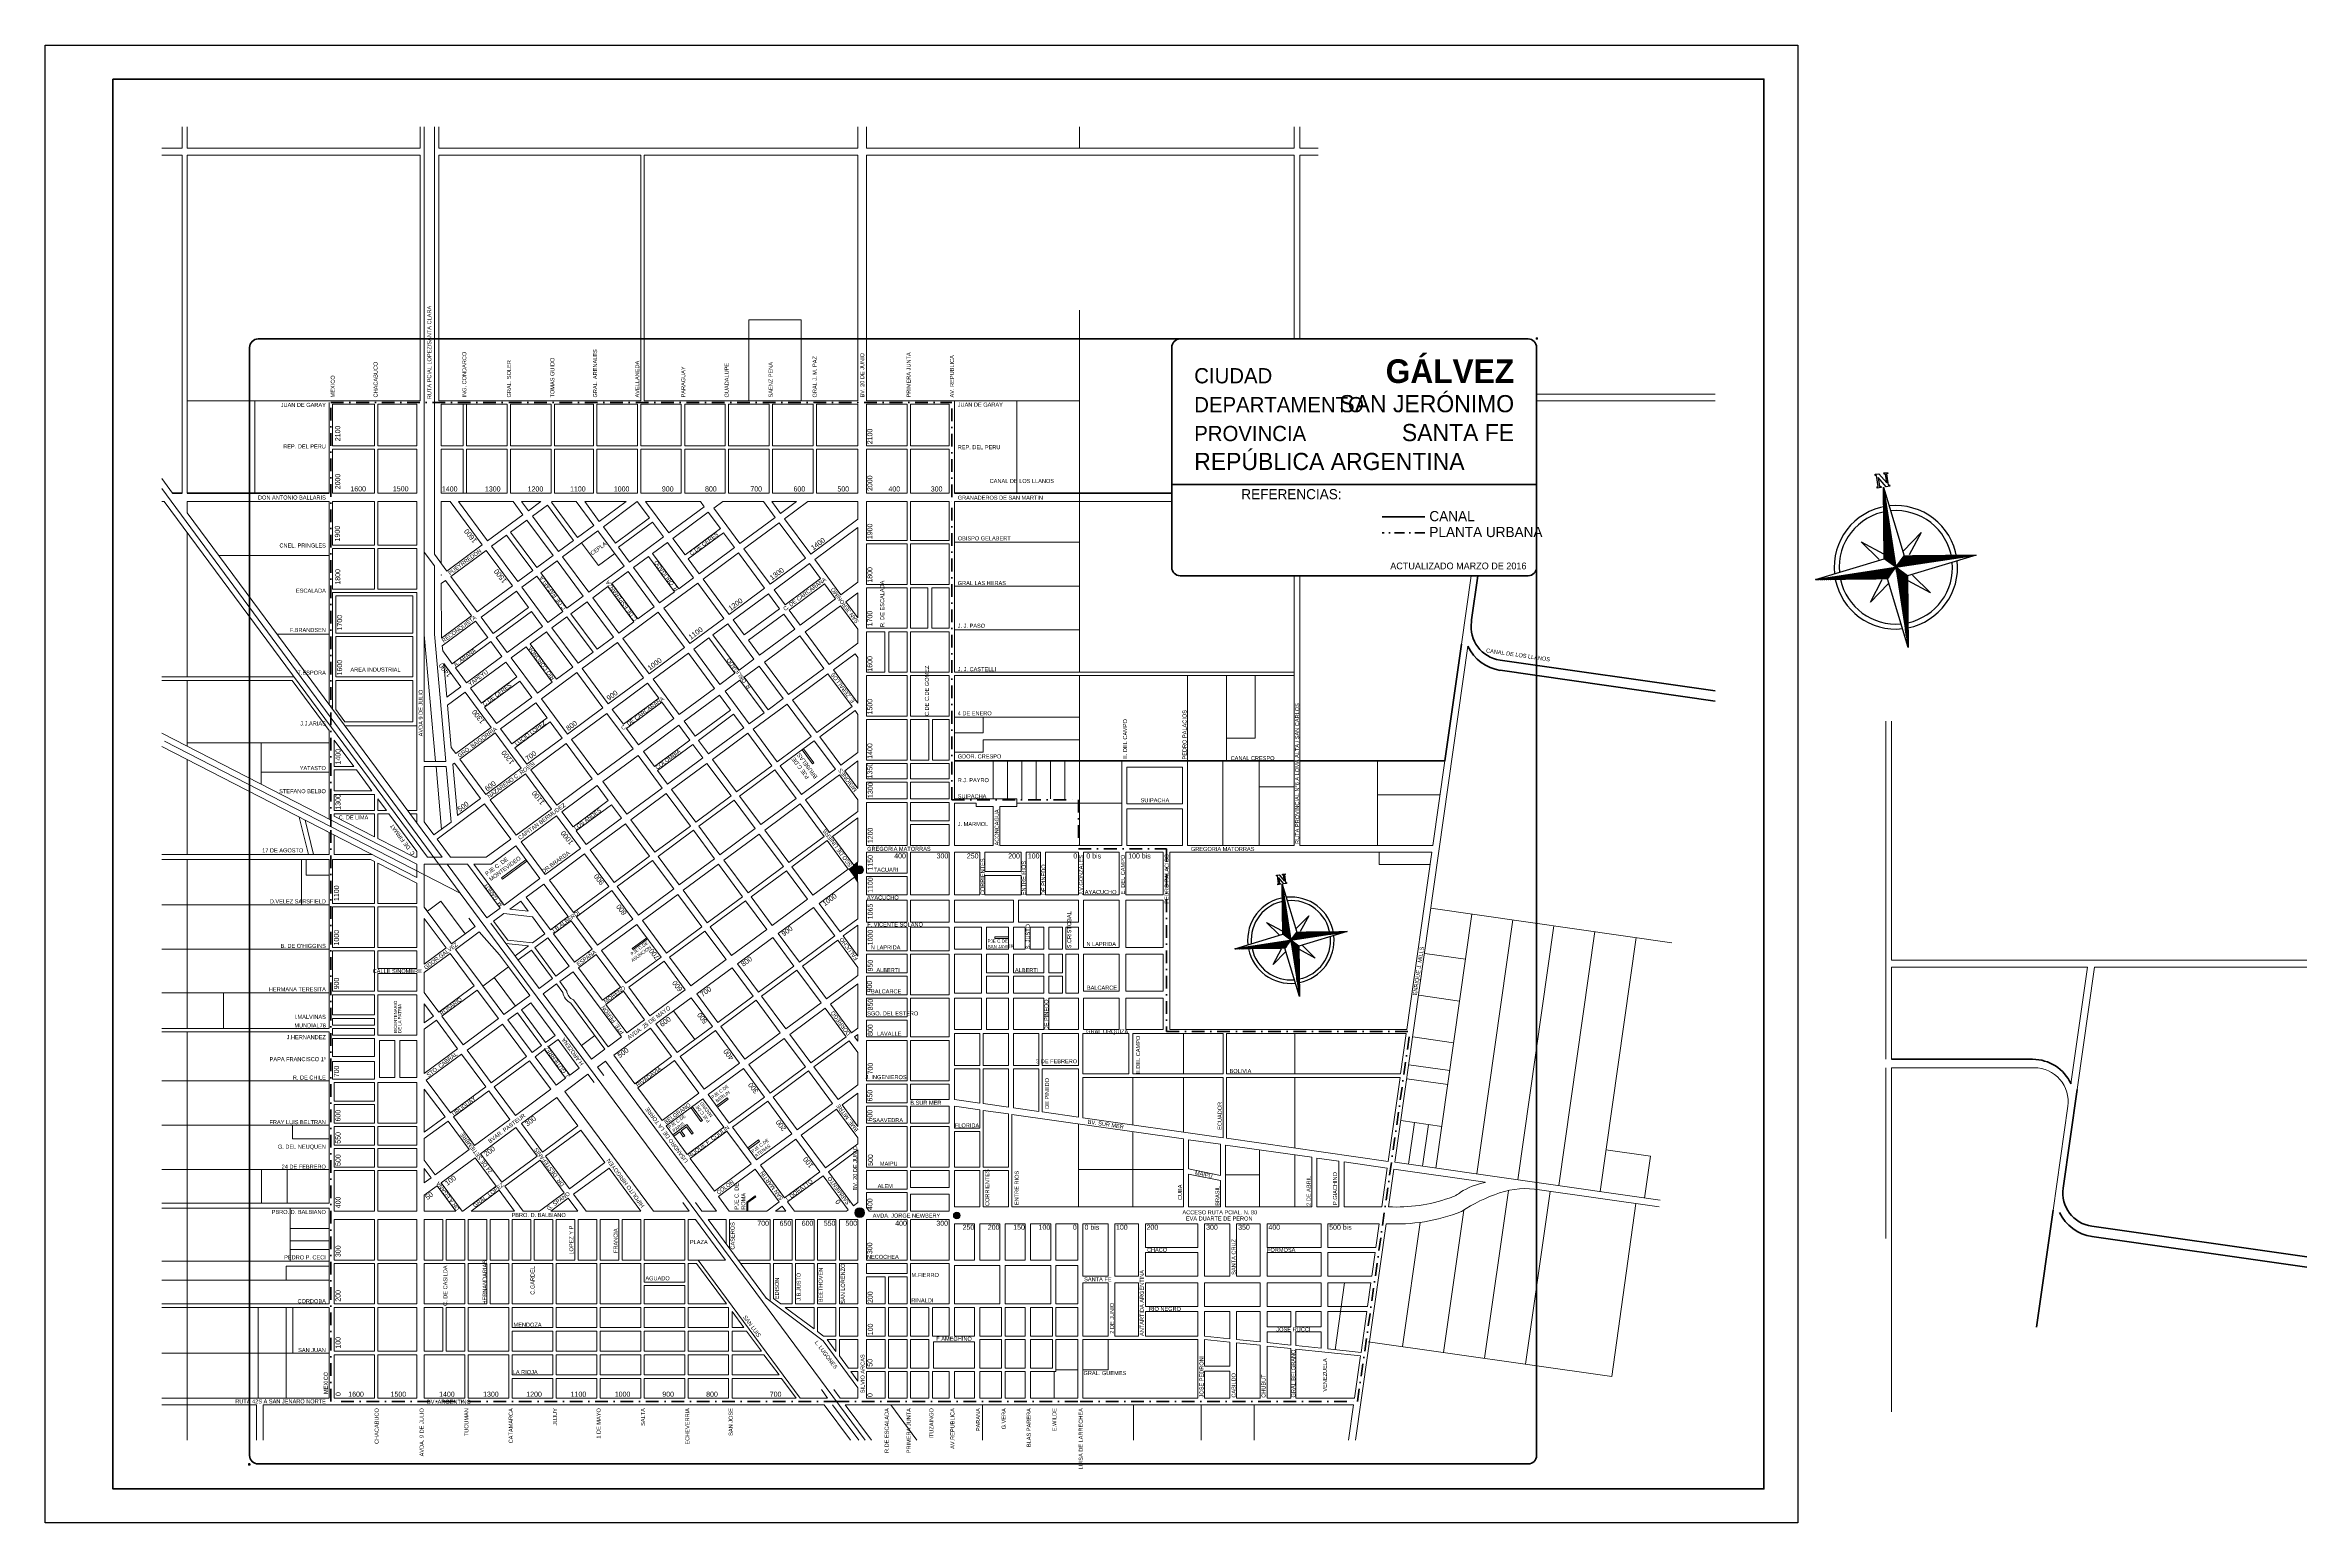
# Model space of a CAD drawing. Extents: x -88 to 6599, y -788 to 3582.
import ezdxf
from ezdxf.enums import TextEntityAlignment as Align

# ---------------------------------------------------------------- set-up
doc = ezdxf.new("R2010")
doc.units = 0
doc.header["$LTSCALE"] = 15
doc.header["$MEASUREMENT"] = 0
doc.header["$PDMODE"] = 2
doc.header["$PDSIZE"] = 3
doc.linetypes.add('DASHDOT', pattern=[1, 0.5, -0.25, 0, -0.25])
doc.layers.get('0').update_dxf_attribs({"linetype": 'CONTINUOUS', "lineweight": 0})
for name, color, linetype, lineweight in [('Calles Altura', 5, 'CONTINUOUS', 5), ('Calles Nombres', 7, 'CONTINUOUS', 5), ('Canal', 151, 'CONTINUOUS', 80), ('Ferrocarril', 2, 'TRACKS', 9), ('Limite PLANTA URBANA', 4, 'DASHDOT', 40), ('MANZANAS para imprimir', 7, 'CONTINUOUS', 20), ('ROTULO', 7, 'CONTINUOUS', 60)]:
    doc.layers.add(name, color=color, linetype=linetype, lineweight=lineweight)
doc.layers.add('NORTE', color=7, linetype='CONTINUOUS')
doc.styles.add('ARIAL', font='Abel-Regular.ttf')
doc.styles.add('TEXTO', font='Abel-Regular.ttf')
doc.linetypes.add('TRACKS', pattern='A,0.15,[130,ltypeshp.shx,S=0.25,R=0,X=0,Y=0],0.15', length=0.3)
pattern_1 = [(45, (-173.60688, -491.64823), (-0.0618718434, 0.0618718434), [])]

msp = doc.modelspace()

# ---------------------------------------------------------------- hatches: boundary and pattern name
at = {"layer": 'MANZANAS para imprimir'}
h = msp.add_hatch(color=0, dxfattribs=at)
edge = h.paths.add_edge_path(flags=17)
edge.add_arc((2319.9, 1142.6), 12, 0, 360)
edge = h.paths.add_edge_path()
edge.add_line((2315.2, 1166.3), (2315.2, 1153.7))
edge.add_line((2286.6, 1145.1), (2315.2, 1166.3))
edge.add_line((2315.2, 1106.5), (2286.6, 1145.1))
edge.add_line((2315.2, 1131.5), (2315.2, 1106.5))
edge.add_arc((2319.9, 1142.6), 12, 0, 360)
h = msp.add_hatch(color=0, dxfattribs=at)
h.paths.add_polyline_path([(2327.7, 1151.8, 0.09327), (2323.8, 1154), (2307.9, 1142.2, 0.626778), (2327.7, 1133.4)])
h.paths.add_polyline_path([(2323.8, 1154, 0.515125), (2307.9, 1142.6, 0.008799), (2307.9, 1142.2)])
h.paths.add_polyline_path([(2327.7, 1151.8), (2327.7, 1133.4, 0.220181), (2331.9, 1142.6, 0.220181)])
h = msp.add_hatch(color=0, dxfattribs=at)
h.paths.add_polyline_path([(2327.7, 121.1), (2327.7, 140.6, 0.591501), (2306.2, 128.8, 0.145882), (2308.5, 121.1)])
h.paths.add_polyline_path([(2334.2, 128.8, 0.256676), (2327.7, 140.6), (2327.7, 121.1), (2308.5, 121.1, 0.745381)])
msp.add_hatch(color=0, dxfattribs=at).paths.add_polyline_path([(2617.4, 120.3, 1), (2597.4, 120.3, 1)])
at = {"layer": 'NORTE', "lineweight": -2, "ltscale": 2}
h = msp.add_hatch(dxfattribs=at)
h.set_pattern_fill('ANSI31', color=256, style=0)
h.paths.add_polyline_path([(5350, 2062.8), (5384.2, 2037.7), (5358.8, 2203.5, 0.015475), (5348.5, 2201.6)])
h.paths.add_polyline_path([(5356.5, 2218.1), (5347.8, 2274.9), (5348.4, 2216.6, -0.011298)])
h.paths.add_polyline_path([(5348.5, 2201.6, -0.015475), (5358.8, 2203.5), (5356.5, 2218.1, 0.011298), (5348.4, 2216.6)])
h = msp.add_hatch(dxfattribs=at)
h.set_pattern_fill('ANSI31', color=256, style=0)
h.paths.add_polyline_path([(5409.3, 2071.9), (5384.2, 2037.7), (5550, 2063.1, 0.015475), (5548.1, 2073.3)])
h.paths.add_polyline_path([(5548.1, 2073.3, -0.015475), (5550, 2063.1), (5564.6, 2065.4, 0.011298), (5563.2, 2073.5)])
h.paths.add_polyline_path([(5563.2, 2073.5, -0.011298), (5564.6, 2065.4), (5621.5, 2074.1)])
at = {"layer": 'NORTE'}
h = msp.add_hatch(dxfattribs=at)
h.set_pattern_fill('ANSI31', color=256, style=0)
h.paths.add_polyline_path([(5359.1, 2003.5), (5384.2, 2037.7), (5147, 2001.2), (5205.3, 2001.9), (5220.3, 2002)])
at = {"layer": 'NORTE', "lineweight": -2, "ltscale": 2}
h = msp.add_hatch(dxfattribs=at)
h.set_pattern_fill('ANSI31', color=256, style=0)
h.paths.add_polyline_path([(5418.4, 2012.6), (5384.2, 2037.7), (5420.6, 1800.4), (5420, 1858.7), (5419.9, 1873.8)])
h = msp.add_hatch(dxfattribs=at)
h.set_pattern_fill('ANSI31', color=256, scale=0.7, style=0)
h.set_pattern_definition(pattern_1)
h.paths.add_polyline_path([(3577.5, 1050.8, 0.015475), (3570.4, 1049.4), (3571.4, 952.3), (3595.3, 934.7)])
h.paths.add_polyline_path([(3570.4, 1049.4, -0.015475), (3577.5, 1050.8), (3575.9, 1061, 0.011298), (3570.3, 1060)])
h.paths.add_polyline_path([(3575.9, 1061), (3569.8, 1100.8), (3570.3, 1060, -0.011298)])
h = msp.add_hatch(dxfattribs=at)
h.set_pattern_fill('ANSI31', color=256, scale=0.7, style=0)
h.set_pattern_definition(pattern_1)
h.paths.add_polyline_path([(3612.9, 958.7), (3595.3, 934.7), (3711.4, 952.5, 0.015475), (3710.1, 959.7)])
h.paths.add_polyline_path([(3710.1, 959.7, -0.015475), (3711.4, 952.5), (3721.6, 954.1, 0.011298), (3720.6, 959.8)])
h.paths.add_polyline_path([(3720.6, 959.8, -0.011298), (3721.6, 954.1), (3761.4, 960.2)])
at = {"layer": 'NORTE'}
h = msp.add_hatch(dxfattribs=at)
h.set_pattern_fill('ANSI31', color=256, scale=0.7, style=0)
h.set_pattern_definition(pattern_1)
h.paths.add_polyline_path([(3577.8, 910.8), (3595.3, 934.7), (3429.3, 909.2), (3470.1, 909.6), (3480.6, 909.8)])
at = {"layer": 'NORTE', "lineweight": -2, "ltscale": 2}
h = msp.add_hatch(dxfattribs=at)
h.set_pattern_fill('ANSI31', color=256, scale=0.7, style=0)
h.set_pattern_definition(pattern_1)
h.paths.add_polyline_path([(3619.3, 917.2), (3595.3, 934.7), (3620.8, 768.7), (3620.4, 809.5), (3620.3, 820)])

# ---------------------------------------------------------------- linework, layer by layer
msp.add_line((2719.7, 945), (2719.7, 940))
at = {"layer": 'Calles Altura'}
msp.add_line((751.7, 1253.2), (742.8, 1257.8), dxfattribs=at)
at = {"layer": 'Canal'}
for p, q in [((316.8, 2257.3), (288.3, 2257.3)), ((751.7, 2257.3), (331.8, 2257.3)), ((3243, 2257.3), (2600.2, 2257.3)), ((4129.1, 1876.4), (4129.9, 1882.5)), ((4050.6, 1464.9), (4099.4, 1810.8)), ((4213.9, 1763.4), (4849.7, 1672.5)), ((4214.6, 1733), (4849.7, 1642.2)), ((2600.2, 1464.9), (3605, 1464.9)), ((3622, 1464.9), (4050.6, 1464.9))]:
    msp.add_line(p, q, dxfattribs=at)
at = {"layer": 'Canal', "ltscale": 4}
msp.add_line((3991.7, 2186.6), (3865.7, 2186.6), dxfattribs=at)
at = {"layer": 'Canal', "ltscale": 2}
msp.add_line((4129.9, 1882.5), (4148.4, 2012.7), dxfattribs=at)
at = {"layer": 'Canal'}
for centre, radius, start in [((4228, 1862.3), 100, 171.94057), ((4232.3, 1856.7), 125, 204.80045)]:
    msp.add_arc(centre, radius, start, 261.8699, dxfattribs=at)
at = {"layer": 'Ferrocarril'}
for p, q in [((256.4, 2271), (1139.3, 1073.5)), ((1139.3, 1073.5), (264.4, 1523.5)), ((1139.3, 1073.5), (2336.2, -544))]:
    msp.add_line(p, q, dxfattribs=at)
at = {"layer": 'Limite PLANTA URBANA', "ltscale": 5}
for p, q in [((756.7, 1270.3), (756.7, 2525.1)), ((756.7, 2525.1), (2592.7, 2525.1)), ((2592.7, 2244.8), (2592.7, 2525.1)), ((2592.7, 1349.9), (2592.7, 2244.8)), ((2592.7, 1349.9), (2967.6, 1349.9)), ((2967.6, 1349.9), (2967.6, 1204.9)), ((756.7, -429.4), (756.7, 1270.3)), ((2967.6, 1204.9), (3227.6, 1204.9)), ((3227.6, 1204.9), (3227.6, 665)), ((3227.6, 665), (3947.4, 665)), ((3792.5, -429.4), (3947.4, 665)), ((2251.5, -429.4), (756.7, -429.4)), ((2251.5, -429.4), (2972.6, -429.4)), ((2972.6, -429.4), (3792.5, -429.4))]:
    msp.add_line(p, q, dxfattribs=at)
at = {"layer": 'Limite PLANTA URBANA', "ltscale": 4}
msp.add_line((3991.7, 2139.6), (3865.7, 2139.6), dxfattribs=at)
at = {"layer": 'MANZANAS para imprimir', "color": 0}
for p, q in [((316.8, 3277.1), (256.4, 3277.1)), ((316.8, 3277.1), (316.8, 3340.3)), ((331.8, 3277.1), (331.8, 3340.3)), ((1020.4, 3277.1), (331.8, 3277.1)), ((1020.4, 3340.3), (1020.4, 3277.1)), ((1032.9, 3340.3), (1032.9, 2530.1)), ((1062.9, 3340.3), (1062.9, 2530.1)), ((1075.4, 3340.3), (1075.4, 3277.1)), ((2315.2, 3277.1), (1075.4, 3277.1)), ((2315.2, 3277.1), (2315.2, 3340.3)), ((2340.2, 3340.3), (2340.2, 3277.1)), ((3605, 3277.1), (2340.2, 3277.1)), ((2970.1, 3340.3), (2970.1, 3277.1)), ((3605, 3340.3), (3605, 3277.1)), ((3622, 3340.3), (3622, 3277.1)), ((3675.8, 3277.1), (3622, 3277.1)), ((316.8, 3257.1), (256.4, 3257.1)), ((316.8, 2257.3), (316.8, 3257.1)), ((1020.4, 3257.1), (331.8, 3257.1)), ((331.8, 2257.3), (331.8, 3257.1)), ((1020.4, 3257.1), (1020.4, 2530.1)), ((1075.4, 3257.1), (1075.4, 2530.1)), ((1672.8, 3257.1), (1075.4, 3257.1)), ((1672.8, 3257.1), (1672.8, 2530.1)), ((1682.8, 3257.1), (1682.8, 2530.1)), ((2315.2, 3257.1), (1682.8, 3257.1)), ((2315.2, 2530.1), (2315.2, 3257.1)), ((3605, 3257.1), (2340.2, 3257.1)), ((2340.2, 3257.1), (2340.2, 2530.1)), ((3605, 3257.1), (2600.2, 3257.1)), ((3605, 2713.2), (3605, 3257.1)), ((3675.8, 3257.1), (3622, 3257.1)), ((3675.8, 3257.1), (3622, 3257.1)), ((3622, 3257.1), (3622, 2713.2)), ((1992.8, 2770), (1992.8, 2530.1)), ((1992.8, 2770), (2147.7, 2770)), ((2147.7, 2770), (2147.7, 2530.1)), ((2970.1, 2798.6), (2970.1, 1727.4)), ((4322, 2550.1), (4849.7, 2550.1)), ((331.8, 2530.1), (1020.4, 2530.1)), ((531.8, 2257.3), (531.8, 2530.1)), ((751.7, 2257.3), (751.7, 2525.1)), ((761.7, 2520.1), (885.4, 2520.1)), ((761.7, 2397.2), (761.7, 2520.1)), ((885.4, 2520.1), (885.4, 2397.2)), ((895.4, 2520.1), (895.4, 2397.2)), ((895.4, 2520.1), (1010.4, 2520.1)), ((1010.4, 2520.1), (1010.4, 2397.2)), ((1032.9, 2520.1), (1032.9, 2530.1)), ((1032.9, 2520.1), (1032.9, 2083)), ((1062.9, 2530.1), (1062.9, 2520.1)), ((1062.9, 2520.1), (1062.9, 2076.1)), ((1075.4, 2530.1), (1672.8, 2530.1)), ((1082.9, 2520.1), (1082.9, 2397.2)), ((1082.9, 2520.1), (1277.9, 2520.1)), ((1287.9, 2520.1), (1407.9, 2520.1)), ((1417.9, 2520.1), (1532.8, 2520.1)), ((1542.8, 2520.1), (1662.8, 2520.1)), ((1672.8, 2520.1), (1792.8, 2520.1)), ((1682.8, 2530.1), (2315.2, 2530.1)), ((1802.8, 2520.1), (1922.8, 2520.1)), ((1932.8, 2520.1), (2052.7, 2520.1)), ((2062.7, 2520.1), (2182.7, 2520.1)), ((2192.7, 2520.1), (2315.2, 2520.1)), ((2315.2, 2397.2), (2315.2, 2520.1)), ((2340.2, 2530.1), (2970.1, 2530.1)), ((2340.2, 2520.1), (2460.2, 2520.1)), ((2340.2, 2520.1), (2340.2, 2397.2)), ((2470.2, 2520.1), (2585.2, 2520.1)), ((2585.2, 2520.1), (2585.2, 2397.2)), ((2600.2, 2530.1), (2600.2, 2257.3)), ((2785.1, 2530.1), (2785.1, 2257.3)), ((4322, 2530.1), (4849.7, 2530.1)), ((4322, 2530.1), (4849.7, 2530.1)), ((885.4, 2397.2), (761.7, 2397.2)), ((761.7, 2257.3), (761.7, 2387.2)), ((885.4, 2387.2), (761.7, 2387.2)), ((885.4, 2387.2), (885.4, 2257.3)), ((895.4, 2387.2), (895.4, 2257.3)), ((1010.4, 2387.2), (895.4, 2387.2)), ((1010.4, 2387.2), (1010.4, 2257.3)), ((1082.9, 2387.2), (1082.9, 2257.3)), ((2315.2, 2257.3), (2315.2, 2387.2)), ((2340.2, 2387.2), (2340.2, 2257.3)), ((2585.2, 2387.2), (2585.2, 2257.3)), ((288.3, 2257.3), (256.4, 2300.4)), ((263.3, 2232.3), (256.4, 2232.3)), ((1041.9, 1180), (263.3, 2232.3)), ((331.8, 2198.5), (331.8, 2232.3)), ((751.7, 2232.3), (331.8, 2232.3)), ((751.7, 1631), (751.7, 2232.3)), ((885.4, 2257.3), (761.7, 2257.3)), ((885.4, 2232.3), (761.7, 2232.3)), ((761.7, 2103.3), (761.7, 2232.3)), ((1010.4, 2257.3), (895.4, 2257.3)), ((1010.4, 2232.3), (895.4, 2232.3)), ((1010.4, 2232.3), (1010.4, 2103.3)), ((1277.9, 2257.3), (1082.9, 2257.3)), ((1109, 2232.3), (1082.9, 2232.3)), ((1082.9, 2232.3), (1082.9, 2049.1)), ((1204, 2104), (1109, 2232.3)), ((1295.6, 2232.3), (1133.9, 2232.3)), ((1220.1, 2115.9), (1133.9, 2232.3)), ((1407.9, 2257.3), (1287.9, 2257.3)), ((1324.5, 2193.2), (1295.6, 2232.3)), ((1320.5, 2232.3), (1340.6, 2205.1)), ((1377.4, 2232.3), (1320.5, 2232.3)), ((1340.6, 2205.1), (1377.4, 2232.3)), ((1340.6, 2205.1), (1377.4, 2232.3)), ((1352.5, 2189), (1396.7, 2221.7)), ((1352.5, 2189), (1396.7, 2221.7)), ((1474, 2117.2), (1396.7, 2221.7)), ((1408.8, 2230.6), (1411, 2232.3)), ((1408.8, 2230.6), (1411, 2232.3)), ((1408.8, 2230.6), (1486.1, 2126.1)), ((1482.2, 2232.3), (1411, 2232.3)), ((1532.8, 2257.3), (1417.9, 2257.3)), ((1534.3, 2161.8), (1482.2, 2232.3)), ((1629.5, 2232.3), (1507.1, 2232.3)), ((1550.4, 2173.7), (1507.1, 2232.3)), ((1662.8, 2257.3), (1542.8, 2257.3)), ((1550.4, 2173.7), (1629.5, 2232.3)), ((1562.3, 2157.6), (1662.5, 2232.3)), ((1698.4, 2183.8), (1662.5, 2232.3)), ((1792.8, 2257.3), (1672.8, 2257.3)), ((1849.1, 2232.3), (1687.4, 2232.3)), ((1756.1, 2139.4), (1687.4, 2232.3)), ((1756.1, 2139.4), (1860.6, 2216.7)), ((1922.8, 2257.3), (1802.8, 2257.3)), ((1860.6, 2216.7), (1849.1, 2232.3)), ((1888.6, 2212.5), (1915.3, 2232.3)), ((1965.9, 2108), (1888.6, 2212.5)), ((2035.7, 2232.3), (1915.3, 2232.3)), ((2052.7, 2257.3), (1932.8, 2257.3)), ((2070.4, 2185.4), (2035.7, 2232.3)), ((2086.5, 2197.2), (2060.5, 2232.3)), ((2133.8, 2232.3), (2060.5, 2232.3)), ((2182.7, 2257.3), (2062.7, 2257.3)), ((2086.5, 2197.2), (2133.8, 2232.3)), ((2098.4, 2181.2), (2167.4, 2232.3)), ((2315.2, 2232.3), (2167.4, 2232.3)), ((2315.2, 2257.3), (2192.7, 2257.3)), ((2315.2, 2179.9), (2315.2, 2232.3)), ((2460.2, 2257.3), (2340.2, 2257.3)), ((2460.2, 2232.3), (2340.2, 2232.3)), ((2340.2, 2232.3), (2340.2, 2117.3)), ((2460.2, 2232.3), (2460.2, 2117.3)), ((2585.2, 2257.3), (2470.2, 2257.3)), ((2470.2, 2232.3), (2470.2, 2117.3)), ((2585.2, 2232.3), (2470.2, 2232.3)), ((2585.2, 2232.3), (2585.2, 2117.3)), ((2600.2, 2232.3), (2600.2, 1727.4)), ((3243, 2232.3), (2600.2, 2232.3)), ((1085.5, 1180), (331.8, 2198.5)), ((1220.1, 2115.9), (1324.5, 2193.2)), ((1288.2, 2141.4), (1336.4, 2177.1)), ((1365.5, 2036.9), (1288.2, 2141.4)), ((1413.8, 2072.6), (1336.4, 2177.1)), ((1352.5, 2189), (1429.8, 2084.5)), ((1441.7, 2068.4), (1546.2, 2145.7)), ((1486.1, 2126.1), (1534.3, 2161.8)), ((1623.5, 2041.3), (1546.2, 2145.7)), ((1598, 2109.4), (1562.3, 2157.6)), ((1598, 2109.4), (1698.4, 2183.8)), ((1606.9, 2097.4), (1707.3, 2171.7)), ((1740.1, 2127.5), (1707.3, 2171.7)), ((1768.2, 2123), (1872.5, 2200.6)), ((1803.9, 2074.8), (1908.4, 2152.1)), ((1812.8, 2062.8), (1917.3, 2140.1)), ((1908.4, 2152.1), (1872.5, 2200.6)), ((1950, 2095.9), (1917.3, 2140.1)), ((1965.9, 2108), (2070.4, 2185.4)), ((1977.8, 2092), (2082.3, 2169.3)), ((2159.6, 2064.8), (2082.3, 2169.3)), ((2175.7, 2076.7), (2098.4, 2181.2)), ((2175.7, 2076.7), (2315.2, 2179.9)), ((2187.6, 2060.6), (2315.2, 2155.1)), ((2315.2, 1993.4), (2315.2, 2155.1)), ((331.8, 1713.4), (331.8, 2139.7)), ((761.7, 1973.3), (761.7, 2093.3)), ((1010.4, 2093.3), (1010.4, 1973.3)), ((1032.9, 2083), (1032.9, 1463.1)), ((1062.9, 2042.5), (1032.9, 2083)), ((1099.5, 2026.6), (1062.9, 2076.1)), ((1099.5, 2026.6), (1204, 2104)), ((1111.4, 2010.6), (1215.9, 2087.9)), ((1293.2, 1983.4), (1215.9, 2087.9)), ((1232, 2099.8), (1276.2, 2132.5)), ((1309.3, 1995.3), (1232, 2099.8)), ((1353.5, 2028), (1276.2, 2132.5)), ((1429.8, 2084.5), (1474, 2117.2)), ((1639.6, 2053.2), (1606.9, 2097.4)), ((1639.6, 2053.2), (1740.1, 2127.5)), ((1707.7, 2078.7), (1752, 2111.4)), ((1785.1, 1974.2), (1707.7, 2078.7)), ((1829.3, 2006.9), (1752, 2111.4)), ((1803.9, 2074.8), (1768.2, 2123)), ((1845.5, 2018.6), (1950, 2095.9)), ((1857.2, 2002.8), (1961.7, 2080.1)), ((2039, 1975.6), (1961.7, 2080.1)), ((2055.1, 1987.5), (1977.8, 2092)), ((2460.2, 2117.3), (2340.2, 2117.3)), ((2460.2, 2107.3), (2340.2, 2107.3)), ((2340.2, 2107.3), (2340.2, 1987.3)), ((2460.2, 2107.3), (2460.2, 1987.3)), ((2585.2, 2117.3), (2470.2, 2117.3)), ((2585.2, 2107.3), (2470.2, 2107.3)), ((2470.2, 2107.3), (2470.2, 1987.3)), ((2585.2, 2107.3), (2585.2, 1987.3)), ((2970.1, 2112.3), (2600.2, 2112.3)), ((751.7, 2072.3), (425.2, 2072.3)), ((1062.9, 2042.5), (1062.9, 1839.8)), ((1083.4, 2014.8), (1082.9, 2015.4)), ((1082.9, 2015.4), (1082.9, 2014.4)), ((1082.9, 2014.4), (1083.4, 2014.8)), ((1188.7, 1906.1), (1111.4, 2010.6)), ((1309.3, 1995.3), (1353.5, 2028)), ((1321.2, 1979.2), (1365.4, 2011.9)), ((1442.7, 1907.4), (1365.4, 2011.9)), ((1365.5, 2036.9), (1413.8, 2072.6)), ((1377.4, 2020.9), (1425.6, 2056.5)), ((1454.7, 1916.4), (1377.4, 2020.9)), ((1503, 1952.1), (1425.6, 2056.5)), ((1441.7, 2068.4), (1519, 1963.9)), ((1575.3, 2005.6), (1623.5, 2041.3)), ((1587.2, 1989.5), (1635.4, 2025.2)), ((1712.7, 1920.7), (1635.4, 2025.2)), ((1651.5, 2037.1), (1695.7, 2069.8)), ((1728.8, 1932.6), (1651.5, 2037.1)), ((1773, 1965.3), (1695.7, 2069.8)), ((1785.1, 1974.2), (1829.3, 2006.9)), ((1845.5, 2018.6), (1812.8, 2062.8)), ((2055.1, 1987.5), (2159.6, 2064.8)), ((2067, 1971.4), (2171.5, 2048.7)), ((2204.2, 2004.5), (2171.5, 2048.7)), ((2264.9, 1956.1), (2187.6, 2060.6)), ((3605, 1727.4), (3605, 2012.7)), ((3622, 2012.7), (3622, 1214.9)), ((4099.4, 1810.8), (4128.1, 2012.7)), ((4129.9, 1882.5), (4148.4, 2012.7)), ((885.4, 1973.3), (761.7, 1973.3)), ((1010.4, 1963.3), (761.7, 1963.3)), ((761.7, 1963.3), (761.7, 1833.3)), ((998.6, 1953.3), (771.7, 1953.3)), ((771.7, 1953.3), (771.7, 1843.3)), ((1010.4, 1973.3), (895.4, 1973.3)), ((998.6, 1953.3), (998.6, 1843.3)), ((1010.4, 1963.3), (1010.4, 1833.3)), ((1082.9, 1989.5), (1095.3, 1998.7)), ((1083.9, 1828.6), (1082.9, 1989.5)), ((1172.6, 1894.2), (1095.3, 1998.7)), ((1188.7, 1906.1), (1293.2, 1983.4)), ((1200.6, 1890), (1305.1, 1967.3)), ((1340.8, 1919.1), (1305.1, 1967.3)), ((1398.5, 1874.7), (1321.2, 1979.2)), ((1454.7, 1916.4), (1503, 1952.1)), ((1519, 1963.9), (1563.2, 1996.7)), ((1530.9, 1947.9), (1575.1, 1980.6)), ((1530.9, 1947.9), (1608.2, 1843.4)), ((1563.2, 1996.7), (1575.3, 2005.6)), ((1575.1, 1980.6), (1652.4, 1876.1)), ((1587.2, 1989.5), (1664.5, 1885)), ((1728.8, 1932.6), (1773, 1965.3)), ((1740.7, 1916.5), (1841.2, 1990.9)), ((1918.5, 1886.4), (1841.2, 1990.9)), ((1934.5, 1898.3), (1857.2, 2002.8)), ((1934.5, 1898.3), (2039, 1975.6)), ((1946.4, 1882.2), (2050.9, 1959.5)), ((2083.6, 1915.3), (2050.9, 1959.5)), ((2099.7, 1927.2), (2067, 1971.4)), ((2099.7, 1927.2), (2204.2, 2004.5)), ((2111.6, 1911.1), (2216.1, 1988.4)), ((2144.3, 1866.9), (2248.8, 1944.2)), ((2216.1, 1988.4), (2248.8, 1944.2)), ((2264.9, 1956.1), (2315.2, 1993.4)), ((2279.7, 1936), (2315.2, 1962.3)), ((2315.2, 1888.1), (2315.2, 1962.3)), ((2460.2, 1987.3), (2340.2, 1987.3)), ((2460.2, 1977.3), (2340.2, 1977.3)), ((2340.2, 1977.3), (2340.2, 1857.3)), ((2460.2, 1977.3), (2460.2, 1857.3)), ((2585.2, 1987.3), (2470.2, 1987.3)), ((2470.2, 1977.3), (2470.2, 1857.3)), ((2521.8, 1977.3), (2470.2, 1977.3)), ((2585.2, 1977.3), (2533.6, 1977.3)), ((2585.2, 1977.3), (2585.2, 1857.3)), ((2970.1, 1982.3), (2600.2, 1982.3)), ((1083.9, 1828.6), (1172.6, 1894.2)), ((1086, 1805.2), (1184.5, 1878.1)), ((1220.2, 1829.9), (1184.5, 1878.1)), ((1236.3, 1841.8), (1200.6, 1890)), ((1236.3, 1841.8), (1340.8, 1919.1)), ((1245.2, 1829.7), (1349.7, 1907)), ((1382.4, 1862.8), (1349.7, 1907)), ((1398.5, 1874.7), (1442.7, 1907.4)), ((1410.4, 1858.7), (1454.6, 1891.4)), ((1531.9, 1786.9), (1454.6, 1891.4)), ((1466.6, 1900.3), (1514.9, 1936)), ((1543.9, 1795.8), (1466.6, 1900.3)), ((1592.2, 1831.5), (1514.9, 1936)), ((1608.2, 1843.4), (1652.4, 1876.1)), ((1620.1, 1827.3), (1724.6, 1904.6)), ((1664.5, 1885), (1712.7, 1920.7)), ((1801.9, 1800.1), (1724.6, 1904.6)), ((1818, 1812), (1740.7, 1916.5)), ((1818, 1812), (1918.5, 1886.4)), ((1979.1, 1838), (1946.4, 1882.2)), ((1979.1, 1838), (2083.6, 1915.3)), ((1991.1, 1821.9), (2095.5, 1899.2)), ((2128.2, 1855), (2095.5, 1899.2)), ((2144.3, 1866.9), (2111.6, 1911.1)), ((2159.2, 1846.8), (2263.7, 1924.1)), ((2315.2, 1854.5), (2263.7, 1924.1)), ((2315.2, 1888.1), (2279.7, 1936)), ((751.7, 1840.2), (596.9, 1840.2)), ((761.7, 1833.3), (761.7, 1703.4)), ((998.6, 1843.3), (771.7, 1843.3)), ((998.6, 1833.3), (771.7, 1833.3)), ((998.6, 1833.3), (771.7, 1833.3)), ((998.6, 1833.3), (771.7, 1833.3)), ((771.7, 1833.3), (771.7, 1713.4)), ((998.6, 1833.3), (998.6, 1713.4)), ((1010.4, 1833.3), (1010.4, 1703.4)), ((1066.1, 1463.1), (1032.9, 1838.1)), ((1096.2, 1463.1), (1062.9, 1839.8)), ((1115.7, 1752.6), (1220.2, 1829.9)), ((1124.6, 1740.5), (1229.1, 1817.8)), ((1261.8, 1773.6), (1229.1, 1817.8)), ((1277.9, 1785.5), (1245.2, 1829.7)), ((1277.9, 1785.5), (1382.4, 1862.8)), ((1346.1, 1811.1), (1394.3, 1846.8)), ((1423.4, 1706.6), (1346.1, 1811.1)), ((1471.6, 1742.3), (1394.3, 1846.8)), ((1487.7, 1754.2), (1410.4, 1858.7)), ((1499.6, 1738.1), (1604.1, 1815.4)), ((1543.9, 1795.8), (1592.2, 1831.5)), ((1681.4, 1710.9), (1604.1, 1815.4)), ((1620.1, 1827.3), (1697.4, 1722.8)), ((1829.9, 1796), (1874.1, 1828.7)), ((1951.4, 1724.2), (1874.1, 1828.7)), ((1886.2, 1837.6), (1930.4, 1870.3)), ((1963.5, 1733.1), (1886.2, 1837.6)), ((2007.7, 1765.8), (1930.4, 1870.3)), ((2023.8, 1777.7), (1991.1, 1821.9)), ((2023.8, 1777.7), (2128.2, 1855)), ((2038.6, 1757.6), (2143.1, 1834.9)), ((2214.5, 1738.5), (2143.1, 1834.9)), ((2230.5, 1750.4), (2159.2, 1846.8)), ((2230.5, 1750.4), (2315.2, 1813)), ((2315.2, 1813), (2315.2, 1854.5)), ((2460.2, 1857.3), (2340.2, 1857.3)), ((2340.2, 1847.3), (2340.2, 1727.4)), ((2394.3, 1847.3), (2340.2, 1847.3)), ((2394.3, 1847.3), (2394.3, 1727.4)), ((2460.2, 1847.3), (2406.1, 1847.3)), ((2406.1, 1847.3), (2406.1, 1727.4)), ((2460.2, 1847.3), (2460.2, 1727.4)), ((2521.8, 1857.3), (2470.2, 1857.3)), ((2585.2, 1847.3), (2470.2, 1847.3)), ((2470.2, 1847.3), (2470.2, 1727.4)), ((2585.2, 1857.3), (2533.6, 1857.3)), ((2585.2, 1847.3), (2585.2, 1727.4)), ((2970.1, 1852.3), (2600.2, 1852.3)), ((1087.3, 1791), (1086, 1805.2)), ((1115.7, 1752.6), (1087.3, 1791)), ((1099.5, 1653.5), (1090.7, 1752.8)), ((1157.4, 1696.3), (1124.6, 1740.5)), ((1157.4, 1696.3), (1261.8, 1773.6)), ((1169.3, 1680.2), (1273.7, 1757.6)), ((1306.4, 1713.4), (1273.7, 1757.6)), ((1289.8, 1769.5), (1334, 1802.2)), ((1367.1, 1665), (1289.8, 1769.5)), ((1411.3, 1697.7), (1334, 1802.2)), ((1423.4, 1706.6), (1471.6, 1742.3)), ((1487.7, 1754.2), (1531.9, 1786.9)), ((1697.4, 1722.8), (1801.9, 1800.1)), ((1709.3, 1706.8), (1813.8, 1784.1)), ((1891.1, 1679.6), (1813.8, 1784.1)), ((1907.2, 1691.5), (1829.9, 1796)), ((1963.5, 1733.1), (2007.7, 1765.8)), ((1978.3, 1713), (2022.6, 1745.7)), ((2093.9, 1649.3), (2022.6, 1745.7)), ((2110, 1661.2), (2038.6, 1757.6)), ((2242.4, 1734.3), (2306.7, 1781.9)), ((2315.2, 1770.5), (2306.7, 1781.9)), ((2315.2, 1636), (2315.2, 1770.5)), ((2970.1, 1801.8), (2970.1, 1727.4)), ((3605, 1801.8), (3605, 1717.4)), ((3622, 1801.8), (3622, 1214.9)), ((3902.7, 277.7), (4118.8, 1804.3)), ((3902.7, 277.7), (4118.8, 1804.3)), ((3902.7, 277.7), (4118.8, 1804.3)), ((647.2, 1713.4), (256.4, 1713.4)), ((642.2, 1703.4), (256.4, 1703.4)), ((331.8, 1508.5), (331.8, 1703.4)), ((751.7, 1555.3), (642.2, 1703.4)), ((761.7, 1617.5), (761.7, 1703.4)), ((885.4, 1713.4), (771.7, 1713.4)), ((885.4, 1703.4), (771.7, 1703.4)), ((771.7, 1617.5), (771.7, 1703.4)), ((885.4, 1713.4), (895.4, 1713.4)), ((885.4, 1703.4), (895.4, 1703.4)), ((998.6, 1713.4), (895.4, 1713.4)), ((998.6, 1703.4), (895.4, 1703.4)), ((998.6, 1703.4), (998.6, 1580.2)), ((1010.4, 1703.4), (1010.4, 1568.4)), ((1099.5, 1653.5), (1141.3, 1684.4)), ((1202, 1636), (1169.3, 1680.2)), ((1202, 1636), (1306.4, 1713.4)), ((1210.9, 1624), (1315.4, 1701.3)), ((1351.1, 1653.1), (1315.4, 1701.3)), ((1411.3, 1697.7), (1367.1, 1665)), ((1379, 1648.9), (1483.5, 1726.2)), ((1560.8, 1621.7), (1483.5, 1726.2)), ((1576.9, 1633.6), (1499.6, 1738.1)), ((1576.9, 1633.6), (1681.4, 1710.9)), ((1588.8, 1617.5), (1693.3, 1694.9)), ((1726, 1650.7), (1693.3, 1694.9)), ((1786.7, 1602.3), (1709.3, 1706.8)), ((1786.7, 1602.3), (1891.1, 1679.6)), ((1907.2, 1691.5), (1951.4, 1724.2)), ((1922.1, 1671.4), (1966.3, 1704.1)), ((2037.7, 1607.7), (1966.3, 1704.1)), ((2049.7, 1616.6), (1978.3, 1713)), ((2110, 1661.2), (2214.5, 1738.5)), ((2121.9, 1645.1), (2226.4, 1722.4)), ((2297.7, 1626), (2226.4, 1722.4)), ((2315.2, 1636), (2242.4, 1734.3)), ((2394.3, 1727.4), (2340.2, 1727.4)), ((2460.2, 1717.4), (2340.2, 1717.4)), ((2340.2, 1717.4), (2340.2, 1597.4)), ((2460.2, 1727.4), (2406.1, 1727.4)), ((2460.2, 1717.4), (2460.2, 1597.4)), ((2585.2, 1727.4), (2470.2, 1727.4)), ((2470.2, 1717.4), (2470.2, 1597.4)), ((2585.2, 1717.4), (2470.2, 1717.4)), ((2585.2, 1717.4), (2585.2, 1597.4)), ((3605, 1727.4), (2600.2, 1727.4)), ((3605, 1717.4), (2600.2, 1717.4)), ((2600.2, 1717.4), (2600.2, 1352.4)), ((2970.1, 1717.4), (2970.1, 1214.9)), ((3405, 1717.4), (3405, 1464.9)), ((3490, 1717.4), (3490, 1532)), ((3605, 1717.4), (3605, 1214.9)), ((1101.5, 1630.1), (1153.2, 1668.4)), ((1112.6, 1504.6), (1101.5, 1630.1)), ((1230.5, 1563.9), (1153.2, 1668.4)), ((1246.6, 1575.8), (1210.9, 1624)), ((1246.6, 1575.8), (1351.1, 1653.1)), ((1258.5, 1559.7), (1362.9, 1637)), ((1395.7, 1592.8), (1362.9, 1637)), ((1456.3, 1544.4), (1379, 1648.9)), ((1456.3, 1544.4), (1560.8, 1621.7)), ((1468.2, 1528.3), (1572.7, 1605.7)), ((1650, 1501.2), (1572.7, 1605.7)), ((1621.5, 1573.3), (1588.8, 1617.5)), ((1621.5, 1573.3), (1726, 1650.7)), ((1630.4, 1561.3), (1734.9, 1638.6)), ((1770.6, 1590.4), (1734.9, 1638.6)), ((1801.5, 1582.2), (1906, 1659.5)), ((1834.2, 1538), (1938.7, 1615.3)), ((1938.7, 1615.3), (1906, 1659.5)), ((1993.5, 1574.9), (1922.1, 1671.4)), ((1993.5, 1574.9), (2037.7, 1607.7)), ((2005.3, 1558.9), (2105.8, 1633.2)), ((2049.7, 1616.6), (2093.9, 1649.3)), ((2177.2, 1536.8), (2105.8, 1633.2)), ((2193.3, 1548.7), (2121.9, 1645.1)), ((2193.3, 1548.7), (2297.7, 1626)), ((2202.2, 1536.6), (2306.7, 1613.9)), ((2315.2, 1602.4), (2306.7, 1613.9)), ((1010.4, 1159.5), (256.4, 1547.2)), ((751.7, 1292.5), (751.7, 1555.3)), ((998.6, 1580.2), (798, 1580.2)), ((1010.4, 1568.4), (798, 1568.4)), ((1010.4, 1568.4), (1010.4, 1318.4)), ((1126, 1486.6), (1230.5, 1563.9)), ((1137.9, 1470.5), (1242.4, 1547.8)), ((1319.7, 1443.3), (1242.4, 1547.8)), ((1291.2, 1515.5), (1258.5, 1559.7)), ((1291.2, 1515.5), (1395.7, 1592.8)), ((1300.1, 1503.4), (1404.6, 1580.7)), ((1440.3, 1532.5), (1404.6, 1580.7)), ((1666.1, 1513.1), (1630.4, 1561.3)), ((1666.1, 1513.1), (1770.6, 1590.4)), ((1681, 1493), (1785.5, 1570.3)), ((1818.2, 1526.1), (1785.5, 1570.3)), ((1834.2, 1538), (1801.5, 1582.2)), ((1843.2, 1525.9), (1947.6, 1603.2)), ((1872.9, 1485.7), (1977.4, 1563)), ((1884.8, 1469.7), (1989.3, 1547)), ((1977.4, 1563), (1947.6, 1603.2)), ((2060.6, 1450.5), (1989.3, 1547)), ((2076.7, 1462.4), (2005.3, 1558.9)), ((2315.2, 1489.6), (2315.2, 1602.4)), ((2460.2, 1597.4), (2340.2, 1597.4)), ((2460.2, 1587.4), (2340.2, 1587.4)), ((2340.2, 1587.4), (2340.2, 1467.4)), ((2460.2, 1587.4), (2460.2, 1467.4)), ((2585.2, 1597.4), (2470.2, 1597.4)), ((2470.2, 1587.4), (2470.2, 1467.4)), ((2525.2, 1587.4), (2470.2, 1587.4)), ((2525.2, 1587.4), (2525.2, 1467.4)), ((2585.2, 1587.4), (2535.2, 1587.4)), ((2535.2, 1587.4), (2535.2, 1467.4)), ((2585.2, 1587.4), (2585.2, 1467.4)), ((2600.2, 1594.9), (2970.1, 1594.9)), ((2685.9, 1548.1), (2600.2, 1548.1)), ((2685.9, 1594.9), (2685.9, 1548.1)), ((5354.7, 582.4), (5354.7, 1582.2)), ((5371.7, 1582.2), (5371.7, 875.2)), ((1010.4, 1120.1), (256.4, 1507.9)), ((751.7, 1518.3), (331.8, 1518.3)), ((550.8, 1431.8), (550.8, 1518.3)), ((766.7, 1526.7), (766.7, 1448.4)), ((824.6, 1448.4), (766.7, 1526.7)), ((1126, 1486.6), (1112.6, 1504.6)), ((1335.8, 1455.2), (1300.1, 1503.4)), ((1335.8, 1455.2), (1440.3, 1532.5)), ((1347.7, 1439.1), (1452.2, 1516.4)), ((1529.5, 1412), (1452.2, 1516.4)), ((1545.5, 1423.9), (1468.2, 1528.3)), ((1545.5, 1423.9), (1650, 1501.2)), ((1560.4, 1403.8), (1664.9, 1481.1)), ((1736.3, 1384.6), (1664.9, 1481.1)), ((1713.7, 1448.8), (1681, 1493)), ((1713.7, 1448.8), (1818.2, 1526.1)), ((1722.6, 1436.7), (1827.1, 1514)), ((1752.3, 1396.5), (1856.8, 1473.8)), ((1856.8, 1473.8), (1827.1, 1514)), ((1872.9, 1485.7), (1843.2, 1525.9)), ((2076.7, 1462.4), (2177.2, 1536.8)), ((2085.6, 1450.4), (2186.1, 1524.7)), ((2248.5, 1440.3), (2186.1, 1524.7)), ((2264.6, 1452.2), (2202.2, 1536.6)), ((2264.6, 1452.2), (2315.2, 1489.6)), ((2600.2, 1491.3), (2685.9, 1491.3)), ((2970.1, 1527.6), (2685.9, 1527.6)), ((2685.9, 1527.6), (2685.9, 1491.3)), ((3490, 1532), (3405, 1532)), ((331.8, 1188.4), (331.8, 1469.1)), ((751.7, 1431.8), (550.8, 1431.8)), ((550.8, 1431.8), (550.8, 1395.8)), ((824.6, 1448.4), (766.7, 1448.4)), ((832, 1438.4), (766.7, 1438.4)), ((766.7, 1438.4), (766.7, 1376.2)), ((878, 1376.2), (832, 1438.4)), ((1096.2, 1463.1), (1032.9, 1463.1)), ((1097.6, 1448.1), (1032.9, 1448.1)), ((1032.9, 1448.1), (1032.9, 1284.6)), ((1083.9, 1262.6), (1067.5, 1448.1)), ((1112.1, 1283.5), (1097.6, 1448.1)), ((1117, 1455), (1121.8, 1458.6)), ((1117, 1455), (1121.8, 1458.6)), ((1130.5, 1303.3), (1117, 1455)), ((1199.1, 1354.1), (1121.8, 1458.6)), ((1215.2, 1366), (1137.9, 1470.5)), ((1215.2, 1366), (1319.7, 1443.3)), ((1227.1, 1349.9), (1331.6, 1427.2)), ((1408.9, 1322.8), (1331.6, 1427.2)), ((1425, 1334.6), (1347.7, 1439.1)), ((1425, 1334.6), (1529.5, 1412)), ((1752.3, 1396.5), (1722.6, 1436.7)), ((1764.2, 1380.5), (1868.7, 1457.8)), ((1940.1, 1361.3), (1868.7, 1457.8)), ((1956.2, 1373.2), (1884.8, 1469.7)), ((1956.2, 1373.2), (2060.6, 1450.5)), ((1965.1, 1361.2), (2069.6, 1438.5)), ((2132, 1354.1), (2069.6, 1438.5)), ((2148.1, 1366), (2085.6, 1450.4)), ((2148.1, 1366), (2248.5, 1440.3)), ((2160, 1349.9), (2260.4, 1424.2)), ((2315.2, 1350.2), (2260.4, 1424.2)), ((2276.5, 1436.1), (2315.2, 1464.8)), ((2315.2, 1383.8), (2276.5, 1436.1)), ((2315.2, 1383.8), (2315.2, 1464.8)), ((2460.2, 1467.4), (2340.2, 1467.4)), ((2340.2, 1457.4), (2340.2, 1412.4)), ((2460.2, 1457.4), (2340.2, 1457.4)), ((2460.2, 1412.4), (2340.2, 1412.4)), ((2460.2, 1457.4), (2460.2, 1412.4)), ((2525.2, 1467.4), (2470.2, 1467.4)), ((2585.2, 1457.4), (2470.2, 1457.4)), ((2470.2, 1457.4), (2470.2, 1412.4)), ((2585.2, 1412.4), (2470.2, 1412.4)), ((2585.2, 1467.4), (2535.2, 1467.4)), ((2585.2, 1457.4), (2585.2, 1412.4)), ((2715.1, 1464.9), (2715.1, 1352.4)), ((2757.4, 1464.9), (2757.4, 1352.4)), ((2799.7, 1464.9), (2799.7, 1352.4)), ((2842, 1464.9), (2842, 1352.4)), ((2884.3, 1464.9), (2884.3, 1352.4)), ((2926.6, 1464.9), (2926.6, 1352.4)), ((3394.4, 1464.9), (3394.4, 1214.9)), ((3501.2, 1464.9), (3501.2, 1214.9)), ((3851.9, 1464.9), (3851.9, 1214.9)), ((4050.6, 1464.9), (4015.2, 1214.9)), ((878, 1376.2), (766.7, 1376.2)), ((885.4, 1366.2), (766.7, 1366.2)), ((766.7, 1366.2), (766.7, 1318.4)), ((885.4, 1366.2), (885.4, 1318.4)), ((920.8, 1318.4), (895.4, 1352.7)), ((895.4, 1352.7), (895.4, 1318.4)), ((1070.4, 1234), (1211, 1338)), ((1130.5, 1303.3), (1199.1, 1354.1)), ((1288.4, 1233.5), (1211, 1338)), ((1304.4, 1245.4), (1227.1, 1349.9)), ((1439.9, 1314.6), (1544.3, 1391.9)), ((1472.6, 1270.3), (1577, 1347.7)), ((1577, 1347.7), (1544.3, 1391.9)), ((1631.8, 1307.3), (1560.4, 1403.8)), ((1631.8, 1307.3), (1736.3, 1384.6)), ((1643.7, 1291.2), (1748.2, 1368.6)), ((1819.5, 1272.1), (1748.2, 1368.6)), ((1835.6, 1284), (1764.2, 1380.5)), ((1835.6, 1284), (1940.1, 1361.3)), ((1844.5, 1271.9), (1949, 1349.3)), ((2011.4, 1264.9), (1949, 1349.3)), ((2027.5, 1276.8), (1965.1, 1361.2)), ((2027.5, 1276.8), (2132, 1354.1)), ((2039.4, 1260.7), (2143.9, 1338)), ((2215.3, 1241.6), (2143.9, 1338)), ((2231.3, 1253.5), (2160, 1349.9)), ((2315.2, 1315.5), (2315.2, 1350.2)), ((2340.2, 1402.4), (2340.2, 1352.4)), ((2460.2, 1402.4), (2340.2, 1402.4)), ((2460.2, 1352.4), (2340.2, 1352.4)), ((2340.2, 1342.4), (2340.2, 1214.9)), ((2460.2, 1342.4), (2340.2, 1342.4)), ((2460.2, 1402.4), (2460.2, 1352.4)), ((2460.2, 1342.4), (2460.2, 1214.9)), ((2585.2, 1402.4), (2470.2, 1402.4)), ((2470.2, 1402.4), (2470.2, 1352.4)), ((2585.2, 1352.4), (2470.2, 1352.4)), ((2585.2, 1342.4), (2470.2, 1342.4)), ((2470.2, 1342.4), (2470.2, 1287.4)), ((2585.2, 1402.4), (2585.2, 1352.4)), ((2585.2, 1342.4), (2585.2, 1287.4)), ((2600.2, 1352.4), (2785.1, 1352.4)), ((2600.2, 1339.9), (2665.1, 1339.9)), ((2600.2, 1339.9), (2600.2, 1214.9)), ((2665.1, 1339.9), (2665.1, 1329.9)), ((2665.1, 1339.9), (2665.1, 1329.9)), ((2665.1, 1339.9), (2665.1, 1329.9)), ((2785.1, 1352.4), (2785.1, 1329.9)), ((2785.1, 1339.9), (3095.1, 1339.9)), ((4036.4, 1364.9), (3851.9, 1364.9)), ((680.2, 1289.9), (705.6, 1188.4)), ((885.4, 1318.4), (766.7, 1318.4)), ((885.4, 1308.4), (766.7, 1308.4)), ((766.7, 1308.4), (766.7, 1301.7)), ((885.4, 1240.6), (766.7, 1301.7)), ((885.4, 1308.4), (885.4, 1240.6)), ((920.8, 1318.4), (895.4, 1318.4)), ((928.2, 1308.4), (895.4, 1308.4)), ((895.4, 1308.4), (895.4, 1235.5)), ((1010.4, 1197.3), (928.2, 1308.4)), ((1010.4, 1318.4), (983, 1318.4)), ((1010.4, 1308.4), (990.4, 1308.4)), ((1010.4, 1308.4), (1010.4, 1281.4)), ((1061.5, 1246), (1032.9, 1284.6)), ((1061.5, 1246), (1112.1, 1283.5)), ((1132.6, 1279), (1132.5, 1279.9)), ((1304.4, 1245.4), (1408.9, 1322.8)), ((1319.3, 1225.3), (1423.8, 1302.7)), ((1495.1, 1206.2), (1423.8, 1302.7)), ((1472.6, 1270.3), (1439.9, 1314.6)), ((1481.5, 1258.3), (1586, 1335.6)), ((1511.2, 1218.1), (1615.7, 1295.4)), ((1523.1, 1202), (1627.6, 1279.3)), ((1615.7, 1295.4), (1586, 1335.6)), ((1699, 1182.9), (1627.6, 1279.3)), ((1715, 1194.8), (1643.7, 1291.2)), ((1715, 1194.8), (1819.5, 1272.1)), ((1907, 1187.6), (1844.5, 1271.9)), ((2231.3, 1253.5), (2315.2, 1315.5)), ((2240.3, 1241.4), (2315.2, 1296.9)), ((2315.2, 1166.3), (2315.2, 1296.9)), ((2585.2, 1287.4), (2470.2, 1287.4)), ((2585.2, 1277.4), (2470.2, 1277.4)), ((2470.2, 1277.4), (2470.2, 1214.9)), ((2585.2, 1277.4), (2585.2, 1214.9)), ((2665.1, 1329.9), (2715.1, 1329.9)), ((2715.1, 1329.9), (2715.1, 1214.9)), ((2735.1, 1329.9), (2735.1, 1214.9)), ((2735.1, 1329.9), (2785.1, 1329.9)), ((751.7, 1188.4), (751.7, 1253.2)), ((766.7, 1245.5), (766.7, 1188.4)), ((1003.4, 1180), (895.4, 1235.5)), ((1110.3, 1180), (1070.4, 1234)), ((1216, 1180), (1288.4, 1233.5)), ((1231, 1160), (1303.2, 1213.5)), ((1374.6, 1117), (1303.2, 1213.5)), ((1390.7, 1128.9), (1319.3, 1225.3)), ((1390.7, 1128.9), (1495.1, 1206.2)), ((1511.2, 1218.1), (1481.5, 1258.3)), ((1724, 1182.7), (1828.4, 1260.1)), ((1890.9, 1175.7), (1828.4, 1260.1)), ((1907, 1187.6), (2011.4, 1264.9)), ((1918.9, 1171.5), (2023.3, 1248.8)), ((2094.7, 1152.3), (2023.3, 1248.8)), ((2110.8, 1164.2), (2039.4, 1260.7)), ((2110.8, 1164.2), (2215.3, 1241.6)), ((2119.7, 1152.2), (2224.2, 1229.5)), ((2286.6, 1145.1), (2224.2, 1229.5)), ((2302.7, 1157), (2240.3, 1241.4)), ((2460.2, 1214.9), (2340.2, 1214.9)), ((2585.2, 1214.9), (2470.2, 1214.9)), ((2715.1, 1214.9), (2600.2, 1214.9)), ((3095.1, 1214.9), (2735.1, 1214.9)), ((3274.9, 1214.9), (3110.1, 1214.9)), ((3605, 1214.9), (3290, 1214.9)), ((4015.2, 1214.9), (3622, 1214.9)), ((751.7, 1188.4), (256.4, 1188.4)), ((751.7, 1173.4), (256.4, 1173.4)), ((331.8, 673.5), (331.8, 1173.4)), ((683, 1127.3), (683, 1173.4)), ((751.7, 673.5), (751.7, 1173.4)), ((874, 1173.4), (761.7, 1173.4)), ((761.7, 1043.5), (761.7, 1173.4)), ((877.6, 1188.4), (766.7, 1188.4)), ((885.4, 1167.6), (874, 1173.4)), ((885.4, 1167.6), (885.4, 1043.5)), ((1010.4, 1103.3), (895.4, 1162.4)), ((895.4, 1162.4), (895.4, 1043.5)), ((1003.4, 1180), (1010.4, 1180)), ((1010.4, 1197.3), (1010.4, 1180)), ((1010.4, 1159.5), (1010.4, 1120.1)), ((1032.9, 1160), (1160.4, 1160)), ((1032.9, 1160), (1032.9, 1032.4)), ((1041.9, 1180), (1085.5, 1180)), ((1217.9, 1001), (1100.2, 1160)), ((1110.3, 1180), (1216, 1180)), ((1160.4, 1160), (1256.7, 1029.8)), ((1179, 1160), (1268.8, 1038.7)), ((1179, 1160), (1231, 1160)), ((1261.2, 1119), (1333.5, 1172.5)), ((1263.9, 1115.5), (1336.1, 1169)), ((1402.6, 1112.8), (1507, 1190.1)), ((1578.4, 1093.7), (1507, 1190.1)), ((1594.5, 1105.6), (1523.1, 1202)), ((1594.5, 1105.6), (1699, 1182.9)), ((1603.4, 1093.5), (1707.9, 1170.8)), ((1770.3, 1086.5), (1707.9, 1170.8)), ((1786.4, 1098.3), (1724, 1182.7)), ((1786.4, 1098.3), (1890.9, 1175.7)), ((1798.3, 1082.3), (1902.8, 1159.6)), ((1974.1, 1063.1), (1902.8, 1159.6)), ((1990.2, 1075), (1918.9, 1171.5)), ((1990.2, 1075), (2094.7, 1152.3)), ((1999.1, 1063), (2103.6, 1140.3)), ((2166.1, 1055.9), (2103.6, 1140.3)), ((2182.1, 1067.8), (2119.7, 1152.2)), ((2182.1, 1067.8), (2286.6, 1145.1)), ((2302.7, 1157), (2315.2, 1166.3)), ((2340.2, 1194.9), (2340.2, 1133.4)), ((2460.2, 1194.9), (2340.2, 1194.9)), ((2460.2, 1194.9), (2460.2, 1133.4)), ((2585.2, 1194.9), (2470.2, 1194.9)), ((2470.2, 1194.9), (2470.2, 1068.5)), ((2585.2, 1194.9), (2585.2, 1068.5)), ((2675.1, 1194.9), (2600.2, 1194.9)), ((2600.2, 1194.9), (2600.2, 1068.5)), ((2600.2, 1194.9), (2600.2, 1131.9)), ((2675.1, 1194.9), (2675.1, 1068.5)), ((2690.1, 1194.9), (2690.1, 1137.8)), ((2775.1, 1194.9), (2690.1, 1194.9)), ((2690.1, 1137.8), (2797.8, 1137.8)), ((2797.8, 1194.9), (2775.1, 1194.9)), ((2797.8, 1194.9), (2797.8, 1137.8)), ((2812.8, 1194.9), (2812.8, 1068.5)), ((2855.1, 1194.9), (2812.8, 1194.9)), ((2855.1, 1194.9), (2855.1, 1068.5)), ((2967.6, 1194.9), (2870.1, 1194.9)), ((2870.1, 1194.9), (2870.1, 1068.5)), ((2967.6, 1194.9), (2967.6, 1068.5)), ((2982.6, 1194.9), (2982.6, 1068.5)), ((3087.6, 1194.9), (2982.6, 1194.9)), ((3087.6, 1194.9), (3087.6, 1068.5)), ((3107.6, 1194.9), (3107.6, 1068.5)), ((3217.6, 1194.9), (3107.6, 1194.9)), ((3217.6, 1194.9), (3217.6, 1068.5)), ((4012.4, 1194.9), (3237.6, 1194.9)), ((3237.6, 1194.9), (3237.6, 671)), ((3856.6, 1194.9), (3856.6, 1172.3)), ((3856.6, 1194.9), (3856.6, 1158.3)), ((3856.6, 1158.3), (4006.5, 1158.3)), ((3938.2, 671), (4012.4, 1194.9)), ((751.7, 1127.3), (683, 1127.3)), ((1010.4, 1103.3), (1010.4, 1043.5)), ((1268.8, 1038.7), (1374.6, 1117)), ((1334.2, 1062.3), (1386.5, 1100.9)), ((1457.8, 1004.5), (1386.5, 1100.9)), ((1473.9, 1016.4), (1402.6, 1112.8)), ((1473.9, 1016.4), (1578.4, 1093.7)), ((1482.8, 1004.3), (1587.3, 1081.6)), ((1649.8, 997.2), (1587.3, 1081.6)), ((1665.8, 1009.1), (1603.4, 1093.5)), ((1665.8, 1009.1), (1770.3, 1086.5)), ((1677.7, 993.1), (1782.2, 1070.4)), ((1853.6, 973.9), (1782.2, 1070.4)), ((1869.7, 985.8), (1798.3, 1082.3)), ((2200, 1043.7), (2304.5, 1121)), ((2315.2, 1106.5), (2304.5, 1121)), ((2315.2, 998.3), (2315.2, 1106.5)), ((2460.2, 1133.4), (2340.2, 1133.4)), ((2460.2, 1123.5), (2340.2, 1123.5)), ((2340.2, 1123.5), (2340.2, 1068.5)), ((2460.2, 1123.5), (2460.2, 1068.5)), ((2690.1, 1126), (2797.8, 1126)), ((2690.1, 1126), (2690.1, 1068.5)), ((2797.8, 1126), (2797.8, 1068.5)), ((751.7, 1039.3), (256.4, 1039.3)), ((885.4, 1043.5), (761.7, 1043.5)), ((885.4, 1033.5), (761.7, 1033.5)), ((761.7, 913.5), (761.7, 1033.5)), ((885.4, 1033.5), (885.4, 913.5)), ((1010.4, 1043.5), (895.4, 1043.5)), ((1010.4, 1033.5), (895.4, 1033.5)), ((895.4, 1033.5), (895.4, 913.5)), ((1010.4, 1033.5), (1010.4, 913.5)), ((1113.4, 923.7), (1032.9, 1032.4)), ((1032.9, 1032.4), (1041.8, 1020.4)), ((1041.8, 1020.4), (1082, 1050.1)), ((1153.6, 953.5), (1082, 1050.1)), ((1217.9, 1001), (1256.7, 1029.8)), ((1217.9, 1001), (1256.7, 1029.8)), ((1237.8, 990.9), (1268.4, 1013.6)), ((1237.8, 990.9), (1268.4, 1013.6)), ((1268.4, 1013.6), (1352.4, 1004.2)), ((1286.1, 1026.7), (1318.2, 1050.4)), ((1286.1, 1026.7), (1318.2, 1050.4)), ((1286.1, 1026.7), (1340.2, 1020.6)), ((1340.2, 1020.6), (1318.2, 1050.4)), ((1405.6, 965.8), (1334.2, 1062.3)), ((1389.5, 953.9), (1352.4, 1004.2)), ((1405.6, 965.8), (1457.8, 1004.5)), ((1545.3, 919.9), (1482.8, 1004.3)), ((1869.7, 985.8), (1974.1, 1063.1)), ((1878.6, 973.8), (1983.1, 1051.1)), ((2045.5, 966.7), (1983.1, 1051.1)), ((2061.6, 978.6), (1999.1, 1063)), ((2061.6, 978.6), (2166.1, 1055.9)), ((2079.4, 954.5), (2183.9, 1031.8)), ((2246.4, 947.4), (2183.9, 1031.8)), ((2262.4, 959.3), (2200, 1043.7)), ((2262.4, 959.3), (2200, 1043.7)), ((2460.2, 1068.5), (2340.2, 1068.5)), ((2340.2, 1053.5), (2340.2, 988.5)), ((2460.2, 1053.5), (2340.2, 1053.5)), ((2460.2, 1053.5), (2460.2, 988.5)), ((2585.2, 1068.5), (2470.2, 1068.5)), ((2470.2, 1053.5), (2470.2, 988.5)), ((2585.2, 1053.5), (2470.2, 1053.5)), ((2585.2, 1053.5), (2585.2, 988.5)), ((2675.1, 1068.5), (2600.2, 1068.5)), ((2600.2, 1053.5), (2600.2, 988.5)), ((2775.1, 1053.5), (2600.2, 1053.5)), ((2775.1, 1068.5), (2690.1, 1068.5)), ((2797.8, 1068.5), (2775.1, 1068.5)), ((2775.1, 1053.5), (2775.1, 988.5)), ((2967.6, 1053.5), (2790.1, 1053.5)), ((2790.1, 1053.5), (2790.1, 988.5)), ((2855.1, 1068.5), (2812.8, 1068.5)), ((2967.6, 1068.5), (2870.1, 1068.5)), ((2967.6, 1053.5), (2967.6, 988.5)), ((3087.6, 1068.5), (2982.6, 1068.5)), ((3087.6, 1053.5), (2982.6, 1053.5)), ((2982.6, 1053.5), (2982.6, 913.5)), ((3087.6, 1053.5), (3087.6, 913.5)), ((3217.6, 1068.5), (3107.6, 1068.5)), ((3217.6, 1053.5), (3107.6, 1053.5)), ((3107.6, 1053.5), (3107.6, 913.5)), ((3217.6, 1053.5), (3217.6, 913.5)), ((4009.1, 1029.3), (4722.3, 927.4)), ((4024, 260.4), (4130.5, 1012)), ((1097.3, 911.8), (1032.9, 998.8)), ((1032.9, 998.8), (1032.9, 864.2)), ((1113.4, 923.7), (1153.6, 953.5)), ((1125.3, 907.6), (1195, 959.3)), ((1153.6, 953.5), (1183.2, 975.4)), ((1183.2, 975.4), (1164.8, 1000.2)), ((1195, 959.3), (1255.1, 891.8)), ((1372.5, 792.1), (1229.9, 984.7)), ((1279.4, 934.6), (1237.8, 990.9)), ((1352.4, 926.5), (1389.5, 953.9)), ((1359.2, 912.8), (1398.5, 941.9)), ((1460.9, 857.5), (1398.5, 941.9)), ((1414.5, 953.8), (1466.8, 992.4)), ((1477, 869.4), (1414.5, 953.8)), ((1529.2, 908), (1466.8, 992.4)), ((1545.3, 919.9), (1649.8, 997.2)), ((1557.2, 903.9), (1661.7, 981.2)), ((1647.7, 910.5), (1690.5, 942.2)), ((1650.4, 907), (1693.1, 938.6)), ((1733, 884.7), (1661.7, 981.2)), ((1749.1, 896.6), (1677.7, 993.1)), ((1749.1, 896.6), (1853.6, 973.9)), ((1758, 884.6), (1862.5, 961.9)), ((1925, 877.5), (1862.5, 961.9)), ((1941, 889.4), (1878.6, 973.8)), ((1941, 889.4), (2045.5, 966.7)), ((1958.9, 865.3), (2063.4, 942.6)), ((2125.8, 858.2), (2063.4, 942.6)), ((2141.9, 870.1), (2079.4, 954.5)), ((2141.9, 870.1), (2246.4, 947.4)), ((2262.4, 959.3), (2315.2, 998.3)), ((2271.4, 947.2), (2315.2, 979.7)), ((2315.2, 888), (2271.4, 947.2)), ((2315.2, 979.7), (2315.2, 888)), ((2460.2, 988.5), (2340.2, 988.5)), ((2340.2, 973.5), (2340.2, 903.5)), ((2460.2, 973.5), (2340.2, 973.5)), ((2460.2, 973.5), (2460.2, 903.5)), ((2585.2, 988.5), (2470.2, 988.5)), ((2470.2, 973.5), (2470.2, 903.5)), ((2585.2, 973.5), (2470.2, 973.5)), ((2585.2, 973.5), (2585.2, 903.5)), ((2775.1, 988.5), (2600.2, 988.5)), ((2600.2, 973.5), (2600.2, 908.5)), ((2680.1, 973.5), (2600.2, 973.5)), ((2680.1, 973.5), (2680.1, 908.5)), ((2695.1, 973.5), (2695.1, 908.5)), ((2760.1, 973.5), (2695.1, 973.5)), ((2760.1, 945), (2719.7, 945)), ((2760.1, 940), (2719.7, 940)), ((2760.1, 973.5), (2760.1, 908.5)), ((2775.1, 973.5), (2775.1, 908.5)), ((2809.8, 973.5), (2775.1, 973.5)), ((2967.6, 988.5), (2790.1, 988.5)), ((2809.8, 973.5), (2809.8, 908.5)), ((2864.8, 973.5), (2824.8, 973.5)), ((2824.8, 973.5), (2824.8, 908.5)), ((2864.8, 973.5), (2864.8, 908.5)), ((2879.8, 973.5), (2879.8, 908.5)), ((2919.8, 973.5), (2879.8, 973.5)), ((2919.8, 973.5), (2919.8, 908.5)), ((2967.6, 973.5), (2929.8, 973.5)), ((2929.8, 973.5), (2929.8, 908.5)), ((2967.6, 973.5), (2967.6, 908.5)), ((4145.4, 243.2), (4251.8, 994.8)), ((4266.8, 226), (4373.2, 977.6)), ((4388.1, 208.8), (4494.6, 960.4)), ((4509.5, 191.6), (4616, 943.2)), ((885.4, 913.5), (761.7, 913.5)), ((885.4, 903.5), (761.7, 903.5)), ((761.7, 903.5), (761.7, 783.5)), ((885.4, 903.5), (885.4, 783.5)), ((1010.4, 913.5), (895.4, 913.5)), ((1010.4, 903.5), (895.4, 903.5)), ((895.4, 903.5), (895.4, 851)), ((1010.4, 903.5), (1010.4, 851)), ((1032.9, 864.2), (1097.3, 911.8)), ((1032.9, 839.3), (1109.2, 895.8)), ((1180.6, 799.3), (1109.2, 895.8)), ((1196.6, 811.2), (1125.3, 907.6)), ((1281.9, 855.6), (1255.1, 891.8)), ((1274, 925.2), (1340.6, 917.7)), ((1279.4, 934.6), (1352.4, 926.5)), ((1301.1, 888.5), (1340.6, 917.7)), ((1310, 876.5), (1349.5, 905.7)), ((1310, 876.5), (1349.5, 905.7)), ((1349.5, 905.7), (1412, 821.3)), ((1359.2, 912.8), (1421.6, 828.4)), ((1477, 869.4), (1529.2, 908)), ((1488.9, 853.3), (1541.1, 892)), ((1612.5, 795.5), (1541.1, 892)), ((1628.5, 807.4), (1557.2, 903.9)), ((1628.5, 807.4), (1733, 884.7)), ((1637.5, 795.4), (1742, 872.7)), ((1647.7, 910.5), (1650.4, 907)), ((1804.4, 788.3), (1742, 872.7)), ((1820.5, 800.2), (1758, 884.6)), ((1820.5, 800.2), (1925, 877.5)), ((2150.8, 858), (2255.3, 935.3)), ((2315.2, 854.4), (2255.3, 935.3)), ((2460.2, 903.5), (2340.2, 903.5)), ((2340.2, 893.5), (2340.2, 838.5)), ((2460.2, 893.5), (2340.2, 893.5)), ((2460.2, 893.5), (2460.2, 838.5)), ((2585.2, 903.5), (2470.2, 903.5)), ((2470.2, 893.5), (2470.2, 773.5)), ((2585.2, 893.5), (2470.2, 893.5)), ((2585.2, 893.5), (2585.2, 773.5)), ((2680.1, 908.5), (2600.2, 908.5)), ((2680.1, 893.5), (2600.2, 893.5)), ((2600.2, 893.5), (2600.2, 778.5)), ((2680.1, 893.5), (2680.1, 778.5)), ((2760.1, 908.5), (2695.1, 908.5)), ((2695.1, 893.5), (2695.1, 838.5)), ((2760.1, 893.5), (2695.1, 893.5)), ((2760.1, 893.5), (2760.1, 838.5)), ((2809.8, 908.5), (2775.1, 908.5)), ((2864.8, 893.5), (2775.1, 893.5)), ((2775.1, 893.5), (2775.1, 838.5)), ((2864.8, 908.5), (2824.8, 908.5)), ((2864.8, 893.5), (2864.8, 838.5)), ((2919.8, 908.5), (2879.8, 908.5)), ((2879.8, 893.5), (2879.8, 838.5)), ((2919.8, 893.5), (2879.8, 893.5)), ((2919.8, 893.5), (2919.8, 838.5)), ((2967.6, 908.5), (2929.8, 908.5)), ((2967.6, 893.5), (2929.8, 893.5)), ((2929.8, 893.5), (2929.8, 778.5)), ((2967.6, 893.5), (2967.6, 778.5)), ((3087.6, 913.5), (2982.6, 913.5)), ((3087.6, 893.5), (2982.6, 893.5)), ((2982.6, 893.5), (2982.6, 783.5)), ((3087.6, 893.5), (3087.6, 783.5)), ((3217.6, 913.5), (3107.6, 913.5)), ((3217.6, 893.5), (3107.6, 893.5)), ((3107.6, 893.5), (3107.6, 783.5)), ((3217.6, 893.5), (3217.6, 783.5)), ((3991, 895.6), (4111.6, 878.4)), ((5371.7, 875.2), (6599.4, 875.2)), ((895.4, 836), (895.4, 783.5)), ((1010.4, 836), (1010.4, 783.5)), ((1032.9, 839.3), (1032.9, 780.3)), ((1196.6, 811.2), (1205.6, 799.1)), ((1205.6, 799.1), (1281.9, 855.6)), ((1302.2, 740), (1239.7, 824.4)), ((1344.4, 771.3), (1281.9, 855.6)), ((1372.5, 792.1), (1412, 821.3)), ((1372.5, 792.1), (1412, 821.3)), ((1384.4, 776), (1423.9, 805.2)), ((1421.6, 828.4), (1460.9, 857.5)), ((1423.9, 805.2), (1442.4, 780.2)), ((1433.5, 812.4), (1472.8, 841.4)), ((1433.5, 812.4), (1453.8, 784.9)), ((1615.5, 648.5), (1472.8, 841.4)), ((1560.2, 756.9), (1488.9, 853.3)), ((1838.3, 776.1), (1942.8, 853.4)), ((2005.2, 769), (1942.8, 853.4)), ((2021.3, 780.9), (1958.9, 865.3)), ((2021.3, 780.9), (2125.8, 858.2)), ((2030.2, 768.8), (2134.7, 846.1)), ((2206.1, 749.7), (2134.7, 846.1)), ((2222.2, 761.6), (2150.8, 858)), ((2222.2, 761.6), (2315.2, 830.4)), ((2234.1, 745.5), (2315.2, 805.6)), ((2315.2, 854.4), (2315.2, 830.4)), ((2315.2, 805.6), (2315.2, 675)), ((2460.2, 838.5), (2340.2, 838.5)), ((2460.2, 828.5), (2340.2, 828.5)), ((2340.2, 828.5), (2340.2, 773.5)), ((2460.2, 828.5), (2460.2, 773.5)), ((2695.1, 838.5), (2760.1, 838.5)), ((2695.1, 828.5), (2760.1, 828.5)), ((2695.1, 828.5), (2695.1, 778.5)), ((2760.1, 828.5), (2760.1, 778.5)), ((2775.1, 838.5), (2864.8, 838.5)), ((2775.1, 828.5), (2775.1, 778.5)), ((2775.1, 828.5), (2864.8, 828.5)), ((2864.8, 828.5), (2864.8, 778.5)), ((2879.8, 838.5), (2919.8, 838.5)), ((2879.8, 828.5), (2879.8, 778.5)), ((2879.8, 828.5), (2919.8, 828.5)), ((2919.8, 828.5), (2919.8, 778.5)), ((5371.7, 855.2), (5951.1, 855.2)), ((5371.7, 855.2), (5371.7, 582.4)), ((5902.2, 509.8), (5951.1, 855.2)), ((5920.1, 493.5), (5971.3, 855.2)), ((5971.3, 855.2), (6599.4, 855.2)), ((5985.5, 855.2), (6599.4, 855.2)), ((751.7, 779), (256.4, 779)), ((438.6, 779), (438.6, 673.5)), ((885.4, 783.5), (761.7, 783.5)), ((885.4, 773.5), (761.7, 773.5)), ((761.7, 713.5), (761.7, 773.5)), ((885.4, 773.5), (885.4, 713.5)), ((1010.4, 783.5), (895.4, 783.5)), ((1010.4, 773.5), (895.4, 773.5)), ((895.4, 773.5), (895.4, 653.5)), ((1010.4, 773.5), (1010.4, 653.5)), ((1076.1, 722), (1032.9, 780.3)), ((1060, 710.1), (1032.9, 746.7)), ((1032.9, 746.7), (1032.9, 690.1)), ((1076.1, 722), (1180.6, 799.3)), ((1085, 709.9), (1189.5, 787.2)), ((1251.9, 702.9), (1189.5, 787.2)), ((1268, 714.8), (1205.6, 799.1)), ((1268, 714.8), (1344.4, 771.3)), ((1320.1, 728.4), (1348.2, 749.2)), ((1419.6, 652.8), (1348.2, 749.2)), ((1527.1, 583.1), (1384.4, 776)), ((1465.7, 748.7), (1566.6, 612.3)), ((1473.6, 758.2), (1576.3, 619.5)), ((1560.2, 756.9), (1612.5, 795.5)), ((1569.2, 744.8), (1621.4, 783.5)), ((1631.6, 660.4), (1569.2, 744.8)), ((1683.8, 699.1), (1621.4, 783.5)), ((1699.9, 711), (1637.5, 795.4)), ((1699.9, 711), (1804.4, 788.3)), ((1717.8, 686.9), (1822.2, 764.2)), ((1884.7, 679.8), (1822.2, 764.2)), ((1900.8, 691.7), (1838.3, 776.1)), ((1900.8, 691.7), (2005.2, 769)), ((1909.7, 679.6), (2014.2, 756.9)), ((2085.5, 660.5), (2014.2, 756.9)), ((2101.6, 672.4), (2030.2, 768.8)), ((2101.6, 672.4), (2206.1, 749.7)), ((2296.5, 661.1), (2234.1, 745.5)), ((2460.2, 773.5), (2340.2, 773.5)), ((2460.2, 763.5), (2340.2, 763.5)), ((2340.2, 763.5), (2340.2, 708.5)), ((2460.2, 763.5), (2460.2, 708.5)), ((2470.2, 773.5), (2585.2, 773.5)), ((2470.2, 763.5), (2470.2, 648.5)), ((2585.2, 763.5), (2470.2, 763.5)), ((2585.2, 763.5), (2585.2, 648.5)), ((2680.1, 778.5), (2600.2, 778.5)), ((2680.1, 763.5), (2600.2, 763.5)), ((2600.2, 763.5), (2600.2, 671)), ((2680.1, 763.5), (2680.1, 671)), ((2760.1, 778.5), (2695.1, 778.5)), ((2760.1, 763.5), (2695.1, 763.5)), ((2695.1, 763.5), (2695.1, 671)), ((2760.1, 763.5), (2760.1, 671)), ((2864.8, 778.5), (2775.1, 778.5)), ((2864.8, 763.5), (2775.1, 763.5)), ((2775.1, 763.5), (2775.1, 671)), ((2864.8, 763.5), (2864.8, 671)), ((2919.8, 778.5), (2879.8, 778.5)), ((2967.6, 763.5), (2879.8, 763.5)), ((2879.8, 763.5), (2879.8, 671)), ((2967.6, 778.5), (2929.8, 778.5)), ((2967.6, 763.5), (2967.6, 671)), ((3087.6, 783.5), (2982.6, 783.5)), ((3087.6, 763.5), (2982.6, 763.5)), ((2982.6, 763.5), (2982.6, 671)), ((3087.6, 763.5), (3087.6, 671)), ((3217.6, 783.5), (3107.6, 783.5)), ((3217.6, 763.5), (3107.6, 763.5)), ((3107.6, 763.5), (3107.6, 671)), ((3217.6, 763.5), (3217.6, 671)), ((3973.3, 772.1), (4094.1, 754.8)), ((751.7, 673.5), (256.4, 673.5)), ((885.4, 713.5), (761.7, 713.5)), ((885.4, 703.5), (761.7, 703.5)), ((761.7, 683.5), (761.7, 703.5)), ((885.4, 683.5), (761.7, 683.5)), ((761.7, 653.5), (761.7, 673.5)), ((885.4, 673.5), (761.7, 673.5)), ((885.4, 703.5), (885.4, 683.5)), ((885.4, 673.5), (885.4, 653.5)), ((1032.9, 690.1), (1060, 710.1)), ((1032.9, 671.4), (1068.9, 698)), ((1032.9, 671.4), (1032.9, 540.8)), ((1131.4, 613.6), (1068.9, 698)), ((1147.4, 625.5), (1085, 709.9)), ((1147.4, 625.5), (1251.9, 702.9)), ((1159.3, 609.5), (1263.8, 686.8)), ((1335.2, 590.3), (1263.8, 686.8)), ((1279.9, 698.7), (1308, 719.5)), ((1351.3, 602.2), (1279.9, 698.7)), ((1379.4, 623), (1308, 719.5)), ((1391.5, 632), (1320.1, 728.4)), ((1593.2, 594.7), (1701.7, 675)), ((1631.6, 660.4), (1683.8, 699.1)), ((1764.1, 590.6), (1701.7, 675)), ((1780.2, 602.5), (1717.8, 686.9)), ((1780.2, 602.5), (1884.7, 679.8)), ((1981, 583.2), (1909.7, 679.6)), ((2113.5, 656.3), (2218, 733.6)), ((2280.4, 649.2), (2218, 733.6)), ((2296.5, 661.1), (2315.2, 675)), ((2460.2, 708.5), (2340.2, 708.5)), ((2460.2, 698.5), (2340.2, 698.5)), ((2340.2, 698.5), (2340.2, 648.5)), ((2460.2, 698.5), (2460.2, 648.5)), ((2600.2, 671), (2680.1, 671)), ((2695.1, 671), (2760.1, 671)), ((2775.1, 671), (2864.8, 671)), ((2879.8, 671), (2967.6, 671)), ((2982.6, 671), (3087.6, 671)), ((3107.6, 671), (3217.6, 671)), ((3237.6, 671), (3938.2, 671)), ((751.7, 663.5), (256.4, 663.5)), ((331.8, -544), (331.8, 663.5)), ((751.7, 157.4), (751.7, 663.5)), ((885.4, 653.5), (761.7, 653.5)), ((885.4, 643.5), (761.7, 643.5)), ((761.7, 591), (761.7, 643.5)), ((885.4, 643.5), (885.4, 591)), ((1010.4, 653.5), (895.4, 653.5)), ((900.4, 638.5), (900.4, 528.6)), ((945.4, 638.5), (900.4, 638.5)), ((1010.4, 638.5), (960.4, 638.5)), ((1010.4, 638.5), (1010.4, 528.6)), ((1032.9, 540.8), (1131.4, 613.6)), ((1230.7, 513), (1159.3, 609.5)), ((1351.3, 602.2), (1379.4, 623)), ((1360.2, 590.2), (1388.3, 611)), ((1450.8, 526.6), (1388.3, 611)), ((1391.5, 632), (1419.6, 652.8)), ((1400.4, 619.9), (1428.5, 640.7)), ((1462.8, 535.5), (1400.4, 619.9)), ((1490.9, 556.3), (1428.5, 640.7)), ((1527.1, 583.1), (1566.6, 612.3)), ((1576.3, 619.5), (1615.5, 648.5)), ((1789.1, 590.4), (1893.6, 667.7)), ((1965, 571.3), (1893.6, 667.7)), ((1981, 583.2), (2085.5, 660.5)), ((1992.9, 567.1), (2097.4, 644.4)), ((2159.9, 560), (2097.4, 644.4)), ((2175.9, 571.9), (2113.5, 656.3)), ((2175.9, 571.9), (2280.4, 649.2)), ((2184.9, 559.9), (2289.4, 637.2)), ((2315.2, 602.2), (2289.4, 637.2)), ((2305.4, 649.1), (2315.2, 656.3)), ((2315.2, 635.8), (2305.4, 649.1)), ((2315.2, 656.3), (2315.2, 635.8)), ((2315.2, 602.2), (2315.2, 507)), ((2460.2, 648.5), (2340.2, 648.5)), ((2460.2, 638.5), (2340.2, 638.5)), ((2340.2, 638.5), (2340.2, 518.6)), ((2460.2, 638.5), (2460.2, 518.6)), ((2585.2, 648.5), (2470.2, 648.5)), ((2585.2, 638.5), (2470.2, 638.5)), ((2470.2, 638.5), (2470.2, 518.6)), ((2585.2, 638.5), (2585.2, 518.6)), ((2600.2, 659), (2675.1, 659)), ((2600.2, 659), (2600.2, 564)), ((2675.1, 659), (2675.1, 564)), ((2685.1, 659), (2685.1, 564)), ((2685.1, 659), (2760.1, 659)), ((2760.1, 659), (2760.1, 564)), ((2775.1, 659), (2850.1, 659)), ((2775.1, 659), (2775.1, 564)), ((2850.1, 659), (2850.1, 564)), ((2860.1, 659), (2860.1, 564)), ((2860.1, 659), (2967.6, 659)), ((2967.6, 659), (2967.6, 564)), ((2980.1, 659), (2980.1, 539)), ((2980.1, 659), (3115.8, 659)), ((3115.8, 659), (3115.8, 539)), ((3127.6, 659), (3127.6, 539)), ((3127.6, 659), (3395.4, 659)), ((3277.5, 659), (3277.5, 539)), ((3395.4, 659), (3395.4, 539)), ((3405.4, 659), (3405.4, 539)), ((3405.4, 659), (3936.5, 659)), ((3607.5, 659), (3607.5, 539)), ((3919.5, 539), (3936.5, 659)), ((3955.7, 648.5), (4076.5, 631.2)), ((761.7, 523.6), (761.7, 576)), ((885.4, 576), (885.4, 523.6)), ((1038.8, 520.3), (1143.3, 597.6)), ((1214.6, 501.1), (1143.3, 597.6)), ((1230.7, 513), (1335.2, 590.3)), ((1239.6, 501), (1344.1, 578.3)), ((1406.6, 493.9), (1344.1, 578.3)), ((1422.6, 505.8), (1360.2, 590.2)), ((1448.5, 487.6), (1516.8, 538.2)), ((1462.8, 535.5), (1490.9, 556.3)), ((1516.8, 538.2), (1535.2, 513.4)), ((1545, 559), (1569.1, 576.8)), ((1545, 559), (1563.3, 534.2)), ((1897, 133.6), (1569.1, 576.8)), ((1655.6, 510.3), (1593.2, 594.7)), ((1655.6, 510.3), (1764.1, 590.6)), ((1664.5, 498.2), (1773.1, 578.5)), ((1844.4, 482.1), (1773.1, 578.5)), ((1860.5, 494), (1789.1, 590.4)), ((1860.5, 494), (1965, 571.3)), ((1872.4, 477.9), (1976.9, 555.2)), ((2039.3, 470.8), (1976.9, 555.2)), ((2055.4, 482.7), (1992.9, 567.1)), ((2055.4, 482.7), (2159.9, 560)), ((2064.3, 470.6), (2168.8, 548)), ((2240.2, 451.5), (2168.8, 548)), ((2256.2, 463.4), (2184.9, 559.9)), ((2600.2, 564), (2675.1, 564)), ((2600.2, 554), (2675.1, 554)), ((2600.2, 554), (2600.2, 463.8)), ((2675.1, 554), (2675.1, 453.1)), ((2685.1, 564), (2760.1, 564)), ((2685.1, 554), (2760.1, 554)), ((2685.1, 554), (2685.1, 451.6)), ((2760.1, 554), (2760.1, 440.9)), ((2775.1, 564), (2850.1, 564)), ((2775.1, 554), (2850.1, 554)), ((2775.1, 554), (2775.1, 438.8)), ((2850.1, 554), (2850.1, 428.1)), ((2860.1, 564), (2967.6, 564)), ((2860.1, 554), (2967.6, 554)), ((2860.1, 554), (2860.1, 426.6)), ((2967.6, 554), (2967.6, 411.3)), ((2980.1, 539), (3115.8, 539)), ((3127.6, 539), (3395.4, 539)), ((3405.4, 539), (3919.5, 539)), ((3943.9, 566.3), (4064.9, 549)), ((5354.7, 52.5), (5354.7, 557.4)), ((5371.7, 557.4), (5371.7, -459.9)), ((5793.8, 557.4), (5371.7, 557.4)), ((885.4, 523.6), (761.7, 523.6)), ((885.4, 513.6), (766.7, 513.6)), ((766.7, 458.6), (766.7, 513.6)), ((885.4, 513.6), (885.4, 458.6)), ((1010.4, 513.6), (895.4, 513.6)), ((895.4, 513.6), (895.4, 393.6)), ((945.4, 528.6), (900.4, 528.6)), ((1010.4, 528.6), (960.4, 528.6)), ((1010.4, 513.6), (1010.4, 393.6)), ((1094.1, 411.9), (1032.9, 494.6)), ((1032.9, 494.6), (1032.9, 366.7)), ((1110.1, 423.8), (1038.8, 520.3)), ((1110.1, 423.8), (1214.6, 501.1)), ((1119.1, 411.8), (1223.6, 489.1)), ((1286, 404.7), (1223.6, 489.1)), ((1302.1, 416.6), (1239.6, 501)), ((1302.1, 416.6), (1406.6, 493.9)), ((1319.9, 392.5), (1424.4, 469.8)), ((1422.6, 505.8), (1450.8, 526.6)), ((1486.8, 385.4), (1424.4, 469.8)), ((1710.5, 133.6), (1448.5, 487.6)), ((1735.9, 401.8), (1664.5, 498.2)), ((1735.9, 401.8), (1844.4, 482.1)), ((1872.4, 477.9), (1934.8, 393.5)), ((1928.8, 468.5), (1896.9, 444.8)), ((1928.8, 468.5), (1931.8, 464.4)), ((1934.8, 393.5), (2039.3, 470.8)), ((2135.7, 374.2), (2064.3, 470.6)), ((2256.2, 463.4), (2315.2, 507)), ((2268.1, 447.3), (2315.2, 482.2)), ((2315.2, 482.2), (2315.2, 383.7)), ((2460.2, 518.6), (2340.2, 518.6)), ((2340.2, 508.6), (2340.2, 453.6)), ((2460.2, 508.6), (2340.2, 508.6)), ((2460.2, 508.6), (2460.2, 453.6)), ((2585.2, 518.6), (2470.2, 518.6)), ((2585.2, 508.6), (2470.2, 508.6)), ((2470.2, 508.6), (2470.2, 463.6)), ((2585.2, 508.6), (2585.2, 463.6)), ((2980.1, 529.1), (3395.4, 529.1)), ((2980.1, 529.1), (2980.1, 409.5)), ((3127.6, 529.1), (3127.6, 388.4)), ((3277.5, 529.1), (3277.5, 367)), ((3395.4, 529.1), (3395.4, 350.2)), ((3405.4, 529.1), (3918.1, 529.1)), ((3405.4, 529.1), (3405.4, 348.7)), ((3607.5, 529.1), (3607.5, 319.9)), ((3882.9, 280.5), (3918.1, 529.1)), ((3938, 524.9), (4059, 507.6)), ((766.7, 393.6), (766.7, 448.6)), ((885.4, 448.6), (885.4, 393.6)), ((1032.9, 366.7), (1094.1, 411.9)), ((1181.5, 327.4), (1119.1, 411.8)), ((1181.5, 327.4), (1286, 404.7)), ((1747.8, 385.7), (1856.3, 466)), ((1851, 398.1), (1820.5, 439.5)), ((1855, 401.1), (1824.5, 442.4)), ((1856.3, 466), (1918.8, 381.6)), ((1931.8, 464.4), (1899.8, 440.8)), ((1943.8, 381.4), (2048.2, 458.8)), ((2119.6, 362.3), (2048.2, 458.8)), ((2135.7, 374.2), (2240.2, 451.5)), ((2147.6, 358.1), (2252.1, 435.4)), ((2315.2, 350.1), (2252.1, 435.4)), ((2315.2, 383.7), (2268.1, 447.3)), ((2460.2, 453.6), (2340.2, 453.6)), ((2340.2, 443.6), (2340.2, 393.6)), ((2460.2, 443.6), (2340.2, 443.6)), ((2460.2, 443.6), (2460.2, 393.6)), ((2585.2, 463.6), (2470.2, 463.6)), ((2585.2, 443.6), (2470.2, 443.6)), ((2470.2, 443.6), (2470.2, 393.6)), ((2585.2, 443.6), (2585.2, 393.6)), ((2600.2, 463.8), (2675.1, 453.1)), ((2600.2, 443.6), (2675.1, 432.9)), ((2600.2, 443.6), (2600.2, 378.6)), ((2675.1, 432.9), (2675.1, 378.6)), ((2685.1, 451.6), (2760.1, 440.9)), ((2685.1, 431.4), (2760.1, 420.7)), ((2685.1, 431.4), (2685.1, 263.6)), ((2760.1, 420.7), (2760.1, 263.6)), ((2770.1, 419.3), (2770.1, 146.1)), ((2770.1, 419.3), (3277.5, 346.8)), ((2775.1, 438.8), (2850.1, 428.1)), ((2860.1, 426.6), (2967.6, 411.3)), ((2980.1, 409.5), (3395.4, 350.2)), ((3920.3, 401.3), (4041.5, 384)), ((5849.1, 135.9), (5892.8, 443.4)), ((751.7, 387.2), (256.4, 387.2)), ((643.3, 387.2), (643.3, 347.4)), ((643.3, 347.4), (751.7, 347.4)), ((885.4, 393.6), (766.7, 393.6)), ((885.4, 383.6), (766.7, 383.6)), ((766.7, 328.6), (766.7, 383.6)), ((885.4, 383.6), (885.4, 328.6)), ((1010.4, 393.6), (895.4, 393.6)), ((1010.4, 383.6), (895.4, 383.6)), ((895.4, 383.6), (895.4, 328.6)), ((1010.4, 383.6), (1010.4, 328.6)), ((1032.9, 348), (1103, 399.9)), ((1032.9, 348), (1032.9, 284.5)), ((1165.4, 315.5), (1103, 399.9)), ((1199.4, 303.3), (1303.8, 380.6)), ((1366.3, 296.2), (1303.8, 380.6)), ((1382.4, 308.1), (1319.9, 392.5)), ((1382.4, 308.1), (1486.8, 385.4)), ((1391.3, 296), (1495.8, 373.3)), ((1567.1, 276.9), (1495.8, 373.3)), ((1810.3, 301.3), (1747.8, 385.7)), ((1808.9, 389.6), (1767.5, 359.1)), ((1788.1, 368.1), (1770.5, 355)), ((1788.1, 368.1), (1798.7, 352.7)), ((1807.8, 382.6), (1792.1, 371)), ((1792.1, 371), (1802.8, 355.6)), ((1798.7, 352.7), (1802.8, 355.6)), ((1807.8, 382.6), (1824, 360.8)), ((1810.3, 301.3), (1918.8, 381.6)), ((1811.8, 385.6), (1828, 363.8)), ((1819.2, 289.3), (1927.7, 369.5)), ((1824, 360.8), (1828, 363.8)), ((1927.7, 369.5), (1999, 273.1)), ((1943.8, 381.4), (2015.1, 285)), ((2021, 343.9), (1989.1, 320.2)), ((2024, 339.8), (1992, 316.2)), ((2015.1, 285), (2119.6, 362.3)), ((2021, 343.9), (2024, 339.8)), ((2027, 268.9), (2131.5, 346.2)), ((2202.9, 249.8), (2131.5, 346.2)), ((2218.9, 261.7), (2147.6, 358.1)), ((2315.2, 350.1), (2315.2, 332.9)), ((2460.2, 393.6), (2340.2, 393.6)), ((2340.2, 383.6), (2340.2, 263.6)), ((2460.2, 383.6), (2340.2, 383.6)), ((2460.2, 383.6), (2460.2, 263.6)), ((2585.2, 393.6), (2470.2, 393.6)), ((2585.2, 383.6), (2470.2, 383.6)), ((2470.2, 383.6), (2470.2, 263.6)), ((2585.2, 383.6), (2585.2, 263.6)), ((2675.1, 378.6), (2600.2, 378.6)), ((2675.1, 368.6), (2600.2, 368.6)), ((2600.2, 368.6), (2600.2, 263.6)), ((2675.1, 368.6), (2675.1, 263.6)), ((2967.6, 391.1), (2967.6, 146.1)), ((3127.6, 368.2), (3127.6, 146.1)), ((3277.5, 346.8), (3277.5, 146.1)), ((3292.5, 344.7), (3292.5, 258.4)), ((3292.5, 344.7), (3387.5, 331.1)), ((3405.4, 348.7), (3882.9, 280.5)), ((3943.2, 271.9), (3960.7, 395.5)), ((3984.4, 266), (4001.9, 389.6)), ((885.4, 328.6), (766.7, 328.6)), ((766.7, 263.6), (766.7, 318.6)), ((885.4, 318.6), (766.7, 318.6)), ((885.4, 318.6), (885.4, 263.6)), ((1010.4, 328.6), (895.4, 328.6)), ((1010.4, 318.6), (895.4, 318.6)), ((895.4, 318.6), (895.4, 263.6)), ((1010.4, 318.6), (1010.4, 263.6)), ((1065, 241.1), (1032.9, 284.5)), ((1065, 241.1), (1165.4, 315.5)), ((1082.8, 217), (1183.3, 291.4)), ((1245.7, 207), (1183.3, 291.4)), ((1261.8, 218.9), (1199.4, 303.3)), ((1261.8, 218.9), (1366.3, 296.2)), ((1270.7, 206.8), (1375.2, 284.1)), ((1446.6, 187.7), (1375.2, 284.1)), ((1462.6, 199.6), (1391.3, 296)), ((1462.6, 199.6), (1567.1, 276.9)), ((1890.5, 192.8), (1819.2, 289.3)), ((1890.5, 192.8), (1999, 273.1)), ((2027, 268.9), (2098.4, 172.5)), ((2218.9, 261.7), (2315.2, 332.9)), ((2227.9, 249.6), (2315.2, 314.3)), ((2315.2, 314.3), (2315.2, 159)), ((3387.5, 331.1), (3387.5, 239.2)), ((3402.5, 328.9), (3402.5, 146.1)), ((3402.5, 328.9), (3402.5, 146.1)), ((3402.5, 328.9), (3657.5, 292.5)), ((3502.5, 314.7), (3502.5, 146.1)), ((3607.5, 299.7), (3607.5, 146.1)), ((3657.5, 292.5), (3657.5, 146.1)), ((3672.5, 290.4), (3672.5, 146.1)), ((3672.5, 290.4), (3737.5, 281.1)), ((3737.5, 281.1), (3737.5, 146.1)), ((3752.5, 278.9), (3752.5, 146.1)), ((3752.5, 278.9), (3880.1, 260.7)), ((3902.7, 277.7), (4687.1, 165.6)), ((4526.9, 314.6), (4658.5, 295.8)), ((4641.5, 172.1), (4658.5, 295.8)), ((751.7, 256.7), (256.4, 256.7)), ((551.1, 256.7), (551.1, 157.4)), ((627.7, 256.7), (627.7, 157.4)), ((885.4, 263.6), (766.7, 263.6)), ((885.4, 253.6), (766.7, 253.6)), ((766.7, 133.6), (766.7, 253.6)), ((885.4, 253.6), (885.4, 133.6)), ((1010.4, 263.6), (895.4, 263.6)), ((1010.4, 253.6), (895.4, 253.6)), ((895.4, 253.6), (895.4, 133.6)), ((1010.4, 253.6), (1010.4, 133.6)), ((1052.9, 232.2), (1032.9, 259.2)), ((1032.9, 259.2), (1032.9, 217.4)), ((1032.9, 217.4), (1052.9, 232.2)), ((1032.9, 180.1), (1070.8, 208.1)), ((1125.9, 133.6), (1070.8, 208.1)), ((1144.5, 133.6), (1082.8, 217)), ((1146.6, 133.6), (1245.7, 207)), ((1324.9, 133.6), (1270.7, 206.8)), ((1474.5, 183.5), (1579, 260.8)), ((1673.1, 133.6), (1579, 260.8)), ((1902.4, 176.7), (2010.9, 257)), ((2010.9, 257), (2082.3, 160.6)), ((2098.4, 172.5), (2202.9, 249.8)), ((2107.3, 160.4), (2211.8, 237.7)), ((2286, 137.4), (2211.8, 237.7)), ((2227.9, 249.6), (2302.1, 149.3)), ((2460.2, 263.6), (2340.2, 263.6)), ((2460.2, 253.6), (2340.2, 253.6)), ((2340.2, 253.6), (2340.2, 198.6)), ((2460.2, 253.6), (2460.2, 198.6)), ((2585.2, 263.6), (2470.2, 263.6)), ((2470.2, 253.6), (2470.2, 203.6)), ((2585.2, 253.6), (2470.2, 253.6)), ((2585.2, 203.6), (2470.2, 203.6)), ((2585.2, 253.6), (2585.2, 203.6)), ((2675.1, 263.6), (2600.2, 263.6)), ((2600.2, 253.6), (2600.2, 146.1)), ((2675.1, 253.6), (2600.2, 253.6)), ((2675.1, 253.6), (2675.1, 146.1)), ((2760.1, 263.6), (2685.1, 263.6)), ((2685.1, 253.6), (2685.1, 146.1)), ((2760.1, 253.6), (2685.1, 253.6)), ((2760.1, 253.6), (2760.1, 146.1)), ((3277.5, 256.1), (2967.6, 256.1)), ((3292.5, 258.4), (3387.5, 239.2)), ((3292.5, 243.1), (3387.5, 223.9)), ((3292.5, 243.1), (3292.5, 146.1)), ((3387.5, 223.9), (3387.5, 146.1)), ((3502.5, 241.1), (3402.5, 241.1)), ((3863.9, 146.1), (3880.1, 260.7)), ((3884.2, 146.1), (3900.1, 257.9)), ((3900.1, 257.9), (4169.4, 219.4)), ((751.7, 157.4), (256.4, 157.4)), ((751.7, 142.4), (256.4, 142.4)), ((635.8, 142.4), (635.8, -14.9)), ((751.7, -141.3), (751.7, 142.4)), ((1032.9, 180.1), (1032.9, 133.6)), ((1171.8, 133.6), (1254.6, 194.9)), ((1300, 133.6), (1254.6, 194.9)), ((1373.5, 133.6), (1446.6, 187.7)), ((1407.1, 133.6), (1458.5, 171.6)), ((1486.6, 133.6), (1458.5, 171.6)), ((1511.5, 133.6), (1474.5, 183.5)), ((1816.2, 133.6), (1797.7, 158.6)), ((1853.5, 133.6), (1835, 158.6)), ((1934.3, 133.6), (1902.4, 176.7)), ((1986.2, 160.1), (2010.8, 178.3)), ((1986.2, 133.6), (1986.2, 160.1)), ((1989.9, 158.5), (2012.9, 175.5)), ((1989.9, 158.5), (1989.9, 133.6)), ((2045.9, 133.6), (2082.3, 160.6)), ((2071.1, 133.6), (2091.2, 148.5)), ((2091.2, 148.5), (2102.3, 133.6)), ((2107.3, 160.4), (2127.1, 133.6)), ((2280.9, 133.6), (2286, 137.4)), ((2302.1, 149.3), (2315.2, 159)), ((2460.2, 198.6), (2340.2, 198.6)), ((2460.2, 188.6), (2340.2, 188.6)), ((2340.2, 188.6), (2340.2, 144.3)), ((2340.2, 144.3), (2348.1, 133.6)), ((2460.2, 188.6), (2460.2, 133.6)), ((2585.2, 183.6), (2470.2, 183.6)), ((2470.2, 183.6), (2470.2, 133.6)), ((2585.2, 183.6), (2585.2, 133.6)), ((2675.1, 146.1), (2600.2, 146.1)), ((2760.1, 146.1), (2685.1, 146.1)), ((2967.6, 146.1), (2770.1, 146.1)), ((3277.5, 146.1), (2967.6, 146.1)), ((3387.5, 146.1), (3292.5, 146.1)), ((3657.5, 146.1), (3402.5, 146.1)), ((3737.5, 146.1), (3672.5, 146.1)), ((3863.9, 146.1), (3752.5, 146.1)), ((4046.8, -284.7), (4106.4, 136.5)), ((4168.1, -302), (4238.5, 194.6)), ((4289.5, -319.3), (4361.9, 191.9)), ((4331, 196.3), (4684.4, 145.8)), ((4615.7, 155.6), (4544.5, -355.8)), ((751.7, 82.3), (635.8, 82.3)), ((885.4, 133.6), (766.7, 133.6)), ((885.4, 108.6), (766.7, 108.6)), ((766.7, -11.4), (766.7, 108.6)), ((885.4, 108.6), (885.4, -11.4)), ((1010.4, 133.6), (895.4, 133.6)), ((1010.4, 108.6), (895.4, 108.6)), ((895.4, 108.6), (895.4, -11.4)), ((1010.4, 108.6), (1010.4, -11.4)), ((1125.9, 133.6), (1032.9, 133.6)), ((1032.9, 108.6), (1032.9, -11.4)), ((1087.9, 108.6), (1032.9, 108.6)), ((1087.9, 108.6), (1087.9, -11.4)), ((1097.9, 108.6), (1097.9, -11.4)), ((1152.9, 108.6), (1097.9, 108.6)), ((1146.6, 133.6), (1144.5, 133.6)), ((1152.9, 108.6), (1152.9, -11.4)), ((1162.9, 108.6), (1162.9, -11.4)), ((1217.9, 108.6), (1162.9, 108.6)), ((1300, 133.6), (1171.8, 133.6)), ((1217.9, 108.6), (1217.9, -11.4)), ((1227.9, 108.6), (1227.9, -11.4)), ((1282.9, 108.6), (1227.9, 108.6)), ((1282.9, 108.6), (1282.9, -11.4)), ((1292.9, 108.6), (1292.9, -11.4)), ((1347.9, 108.6), (1292.9, 108.6)), ((1373.5, 133.6), (1324.9, 133.6)), ((1347.9, 108.6), (1347.9, -11.4)), ((1357.9, 108.6), (1357.9, -11.4)), ((1412.9, 108.6), (1357.9, 108.6)), ((1486.6, 133.6), (1407.1, 133.6)), ((1412.9, 108.6), (1412.9, -11.4)), ((1422.9, 108.6), (1422.9, -11.4)), ((1477.8, 108.6), (1422.9, 108.6)), ((1477.8, 108.6), (1477.8, -11.4)), ((1487.8, 108.6), (1487.8, -11.4)), ((1542.8, 108.6), (1487.8, 108.6)), ((1673.1, 133.6), (1511.5, 133.6)), ((1542.8, 108.6), (1542.8, -11.4)), ((1552.8, 108.6), (1552.8, -11.4)), ((1607.8, 108.6), (1552.8, 108.6)), ((1607.8, 108.6), (1607.8, -11.4)), ((1617.8, 108.6), (1617.8, -11.4)), ((1672.8, 108.6), (1617.8, 108.6)), ((1672.8, 108.6), (1672.8, -11.4)), ((1682.8, 108.6), (1682.8, -11.4)), ((1802.8, 108.6), (1682.8, 108.6)), ((1816.2, 133.6), (1710.5, 133.6)), ((1802.8, 108.6), (1802.8, -11.4)), ((1812.8, 108.6), (1812.8, -11.4)), ((1834.7, 108.6), (1812.8, 108.6)), ((1834.7, 108.6), (1923.5, -11.4)), ((1897, 133.6), (1853.5, 133.6)), ((1872, 108.6), (2044.6, -124.7)), ((1925.3, 108.6), (1872, 108.6)), ((1925.3, 108.6), (1925.3, 36.6)), ((2045.9, 133.6), (1934.3, 133.6)), ((1935.3, 108.6), (1935.3, 23.1)), ((2055.2, 108.6), (1935.3, 108.6)), ((2055.2, 108.6), (2055.2, -11.4)), ((2065.2, 108.6), (2065.2, -11.4)), ((2120.2, 108.6), (2065.2, 108.6)), ((2102.3, 133.6), (2071.1, 133.6)), ((2120.2, 108.6), (2120.2, -11.4)), ((2280.9, 133.6), (2127.1, 133.6)), ((2130.2, 108.6), (2130.2, -11.4)), ((2185.2, 108.6), (2130.2, 108.6)), ((2185.2, 108.6), (2185.2, -11.4)), ((2195.2, 108.6), (2195.2, -11.4)), ((2250.2, 108.6), (2195.2, 108.6)), ((2250.2, 108.6), (2250.2, -11.4)), ((2315.2, 108.6), (2260.2, 108.6)), ((2260.2, 108.6), (2260.2, -11.4)), ((2315.2, 108.6), (2315.2, -11.4)), ((2340.2, 108.6), (2340.2, -11.4)), ((2460.2, 108.6), (2340.2, 108.6)), ((2460.2, 133.6), (2348.1, 133.6)), ((2460.2, 108.6), (2460.2, -11.4)), ((2585.2, 133.6), (2470.2, 133.6)), ((2585.2, 108.6), (2470.2, 108.6)), ((2470.2, 108.6), (2470.2, -11.4)), ((2585.2, 108.6), (2585.2, -11.4)), ((2600.2, 96.1), (2600.2, -11.4)), ((2660.1, 96.1), (2600.2, 96.1)), ((2660.1, 96.1), (2660.1, -11.4)), ((2675.1, 96.1), (2675.1, -11.4)), ((2735.1, 96.1), (2675.1, 96.1)), ((2735.1, 96.1), (2735.1, -11.4)), ((2750.1, 96.1), (2750.1, -11.4)), ((2810.1, 96.1), (2750.1, 96.1)), ((2810.1, 96.1), (2810.1, -11.4)), ((2825.1, 96.1), (2825.1, -11.4)), ((2885.1, 96.1), (2825.1, 96.1)), ((2885.1, 96.1), (2885.1, -11.4)), ((2900.1, 96.1), (2900.1, -11.4)), ((2965.1, 96.1), (2900.1, 96.1)), ((2965.1, 96.1), (2965.1, -11.4)), ((2980.1, 96.1), (2980.1, -58.9)), ((3055.1, 96.1), (2980.1, 96.1)), ((3055.1, 96.1), (3055.1, -58.9)), ((3075.1, 96.1), (3075.1, -58.9)), ((3145.1, 96.1), (3075.1, 96.1)), ((3145.1, 96.1), (3145.1, -58.9)), ((3165.1, 96.1), (3165.1, 26.1)), ((3320, 96.1), (3165.1, 96.1)), ((3320, 96.1), (3320, 26.1)), ((3340, 96.1), (3340, -58.9)), ((3415, 96.1), (3340, 96.1)), ((3415, 96.1), (3415, -58.9)), ((3435, 96.1), (3435, -58.9)), ((3505, 96.1), (3435, 96.1)), ((3505, 96.1), (3505, -58.9)), ((3525, 96.1), (3525, 26.1)), ((3685, 96.1), (3525, 96.1)), ((3685, 96.1), (3685, 26.1)), ((3705, 96.1), (3705, 26.1)), ((3856.8, 96.1), (3705, 96.1)), ((3786.3, -544), (3877, 96.1)), ((3846.9, 26.1), (3856.8, 96.1)), ((3925.4, -267.3), (3977.5, 100.2)), ((635.8, 45.3), (751.7, 45.3)), ((635.8, 19.9), (751.7, 19.9)), ((3320, 26.1), (3165.1, 26.1)), ((3320, 11.1), (3165.1, 11.1)), ((3165.1, 11.1), (3165.1, -58.9)), ((3320, 11.1), (3320, -58.9)), ((3685, 26.1), (3525, 26.1)), ((3685, 11.1), (3525, 11.1)), ((3525, 11.1), (3525, -58.9)), ((3685, 11.1), (3685, -58.9)), ((3846.9, 26.1), (3705, 26.1)), ((3844.7, 11.1), (3705, 11.1)), ((3705, 11.1), (3705, -58.9)), ((3834.8, -58.9), (3844.7, 11.1)), ((751.7, -14.9), (256.4, -14.9)), ((624.4, -70.5), (624.4, -29.7)), ((751.7, -29.7), (624.4, -29.7)), ((885.4, -11.4), (766.7, -11.4)), ((766.7, -141.3), (766.7, -21.4)), ((885.4, -21.4), (766.7, -21.4)), ((885.4, -21.4), (885.4, -141.3)), ((1010.4, -11.4), (895.4, -11.4)), ((895.4, -21.4), (895.4, -141.3)), ((1010.4, -21.4), (895.4, -21.4)), ((1010.4, -21.4), (1010.4, -141.3)), ((1032.9, -11.4), (1087.9, -11.4)), ((1032.9, -21.4), (1032.9, -141.3)), ((1152.9, -21.4), (1032.9, -21.4)), ((1097.9, -11.4), (1152.9, -11.4)), ((1152.9, -21.4), (1152.9, -141.3)), ((1217.9, -11.4), (1162.9, -11.4)), ((1162.9, -21.4), (1162.9, -141.3)), ((1217.9, -21.4), (1162.9, -21.4)), ((1217.9, -21.4), (1217.9, -141.3)), ((1282.9, -11.4), (1227.9, -11.4)), ((1227.9, -21.4), (1227.9, -141.3)), ((1282.9, -21.4), (1227.9, -21.4)), ((1282.9, -21.4), (1282.9, -141.3)), ((1347.9, -11.4), (1292.9, -11.4)), ((1292.9, -21.4), (1292.9, -141.3)), ((1412.9, -21.4), (1292.9, -21.4)), ((1412.9, -11.4), (1357.9, -11.4)), ((1412.9, -21.4), (1412.9, -141.3)), ((1477.8, -11.4), (1422.9, -11.4)), ((1422.9, -21.4), (1422.9, -141.3)), ((1542.8, -21.4), (1422.9, -21.4)), ((1542.8, -11.4), (1487.8, -11.4)), ((1542.8, -21.4), (1542.8, -141.3)), ((1607.8, -11.4), (1552.8, -11.4)), ((1552.8, -21.4), (1552.8, -141.3)), ((1672.8, -21.4), (1552.8, -21.4)), ((1672.8, -11.4), (1617.8, -11.4)), ((1672.8, -21.4), (1672.8, -141.3)), ((1802.8, -11.4), (1682.8, -11.4)), ((1682.8, -21.4), (1682.8, -76.3)), ((1802.8, -21.4), (1682.8, -21.4)), ((1802.8, -21.4), (1802.8, -76.3)), ((1923.5, -11.4), (1812.8, -11.4)), ((1837.6, -21.4), (1812.8, -21.4)), ((1812.8, -21.4), (1812.8, -141.3)), ((1837.6, -21.4), (1926.4, -141.3)), ((1842.6, -11.4), (2144.6, -419.4)), ((2055.2, -11.4), (1960.8, -11.4)), ((2055.2, -21.4), (1968.2, -21.4)), ((2055.2, -21.4), (2055.2, -132.6)), ((2120.2, -11.4), (2065.2, -11.4)), ((2065.2, -21.4), (2065.2, -125.1)), ((2120.2, -21.4), (2065.2, -21.4)), ((2120.2, -21.4), (2120.2, -141.3)), ((2185.2, -11.4), (2130.2, -11.4)), ((2130.2, -21.4), (2130.2, -141.3)), ((2185.2, -21.4), (2130.2, -21.4)), ((2185.2, -21.4), (2185.2, -141.3)), ((2250.2, -11.4), (2195.2, -11.4)), ((2195.2, -21.4), (2195.2, -141.3)), ((2250.2, -21.4), (2195.2, -21.4)), ((2250.2, -21.4), (2250.2, -141.3)), ((2315.2, -11.4), (2260.2, -11.4)), ((2315.2, -21.4), (2260.2, -21.4)), ((2260.2, -21.4), (2260.2, -141.3)), ((2315.2, -21.4), (2315.2, -141.3)), ((2460.2, -11.4), (2340.2, -11.4)), ((2460.2, -21.4), (2340.2, -21.4)), ((2340.2, -21.4), (2340.2, -51.4)), ((2460.2, -51.4), (2340.2, -51.4)), ((2395.2, -61.4), (2340.2, -61.4)), ((2340.2, -61.4), (2340.2, -141.3)), ((2395.2, -61.4), (2395.2, -141.3)), ((2460.2, -61.4), (2405.2, -61.4)), ((2405.2, -61.4), (2405.2, -141.3)), ((2460.2, -21.4), (2460.2, -51.4)), ((2460.2, -61.4), (2460.2, -141.3)), ((2585.2, -11.4), (2470.2, -11.4)), ((2585.2, -21.4), (2470.2, -21.4)), ((2470.2, -21.4), (2470.2, -141.3)), ((2585.2, -21.4), (2585.2, -141.3)), ((2660.1, -11.4), (2600.2, -11.4)), ((2735.1, -27), (2600.2, -27)), ((2600.2, -27), (2600.2, -141.3)), ((2735.1, -11.4), (2675.1, -11.4)), ((2735.1, -27), (2735.1, -141.3)), ((2810.1, -11.4), (2750.1, -11.4)), ((2885.1, -27), (2750.1, -27)), ((2750.1, -27), (2750.1, -141.3)), ((2885.1, -11.4), (2825.1, -11.4)), ((2885.1, -27), (2885.1, -141.3)), ((2965.1, -11.4), (2900.1, -11.4)), ((2965.1, -27), (2900.1, -27)), ((2900.1, -27), (2900.1, -141.3)), ((2965.1, -27), (2965.1, -141.3)), ((3055.1, -58.9), (2980.1, -58.9)), ((3145.1, -58.9), (3075.1, -58.9)), ((3320, -58.9), (3165.1, -58.9)), ((3415, -58.9), (3340, -58.9)), ((3505, -58.9), (3435, -58.9)), ((3685, -58.9), (3525, -58.9)), ((3834.8, -58.9), (3705, -58.9)), ((751.7, -70.5), (256.4, -70.5)), ((1802.8, -76.3), (1682.8, -76.3)), ((1802.8, -86.3), (1682.8, -86.3)), ((1682.8, -86.3), (1682.8, -141.3)), ((1802.8, -86.3), (1802.8, -141.3)), ((2212.2, -250.3), (2042.7, -123.3)), ((2086.8, -141.3), (2065.2, -125.1)), ((3055.1, -78.8), (2980.1, -78.8)), ((2980.1, -78.8), (2980.1, -236.3)), ((3055.1, -78.8), (3055.1, -236.3)), ((3145.1, -78.8), (3075.1, -78.8)), ((3075.1, -78.8), (3075.1, -236.3)), ((3145.1, -78.8), (3145.1, -236.3)), ((3320, -78.8), (3165.1, -78.8)), ((3165.1, -78.8), (3165.1, -148.8)), ((3320, -78.8), (3320, -148.8)), ((3340, -78.8), (3340, -148.8)), ((3505, -78.8), (3340, -78.8)), ((3505, -78.8), (3505, -148.8)), ((3525, -78.8), (3525, -148.8)), ((3685, -78.8), (3525, -78.8)), ((3685, -78.8), (3685, -148.8)), ((3832, -78.8), (3705, -78.8)), ((3705, -78.8), (3705, -148.8)), ((3822.1, -148.8), (3832, -78.8)), ((751.7, -141.3), (256.4, -141.3)), ((751.7, -151.3), (256.4, -151.3)), ((541.7, -151.3), (541.7, -419.4)), ((624.4, -151.3), (624.4, -419.4)), ((644.3, -151.3), (644.3, -286.6)), ((751.7, -419.4), (751.7, -151.3)), ((885.4, -141.3), (766.7, -141.3)), ((885.4, -151.3), (766.7, -151.3)), ((766.7, -281.3), (766.7, -151.3)), ((885.4, -151.3), (885.4, -281.3)), ((1010.4, -141.3), (895.4, -141.3)), ((895.4, -151.3), (895.4, -281.3)), ((1010.4, -151.3), (895.4, -151.3)), ((1010.4, -151.3), (1010.4, -281.3)), ((1152.9, -141.3), (1032.9, -141.3)), ((1032.9, -151.3), (1032.9, -281.3)), ((1087.9, -151.3), (1032.9, -151.3)), ((1087.9, -151.3), (1087.9, -281.3)), ((1097.9, -151.3), (1097.9, -281.3)), ((1152.9, -151.3), (1097.9, -151.3)), ((1152.9, -151.3), (1152.9, -281.3)), ((1217.9, -141.3), (1162.9, -141.3)), ((1162.9, -151.3), (1162.9, -281.3)), ((1282.9, -151.3), (1162.9, -151.3)), ((1282.9, -141.3), (1227.9, -141.3)), ((1282.9, -151.3), (1282.9, -281.3)), ((1412.9, -141.3), (1292.9, -141.3)), ((1292.9, -151.3), (1292.9, -211.3)), ((1412.9, -151.3), (1292.9, -151.3)), ((1412.9, -151.3), (1412.9, -211.3)), ((1542.8, -141.3), (1422.9, -141.3)), ((1422.9, -151.3), (1422.9, -211.3)), ((1542.8, -151.3), (1422.9, -151.3)), ((1542.8, -151.3), (1542.8, -211.3)), ((1672.8, -141.3), (1552.8, -141.3)), ((1552.8, -151.3), (1552.8, -211.3)), ((1672.8, -151.3), (1552.8, -151.3)), ((1672.8, -151.3), (1672.8, -211.3)), ((1802.8, -141.3), (1682.8, -141.3)), ((1682.8, -151.3), (1682.8, -211.3)), ((1802.8, -151.3), (1682.8, -151.3)), ((1802.8, -151.3), (1802.8, -211.3)), ((1926.4, -141.3), (1812.8, -141.3)), ((1812.8, -151.3), (1812.8, -211.3)), ((1932.8, -151.3), (1812.8, -151.3)), ((1932.8, -151.3), (1932.8, -211.3)), ((1942.8, -163.5), (1942.8, -211.3)), ((1942.8, -163.5), (1978.1, -211.3)), ((2120.2, -141.3), (2086.8, -141.3)), ((2185.2, -215.1), (2100.2, -151.3)), ((2185.2, -151.3), (2100.2, -151.3)), ((2185.2, -141.3), (2130.2, -141.3)), ((2185.2, -151.3), (2185.2, -215.1)), ((2250.2, -141.3), (2195.2, -141.3)), ((2195.2, -151.3), (2195.2, -222.6)), ((2250.2, -151.3), (2195.2, -151.3)), ((2250.2, -151.3), (2250.2, -236.3)), ((2315.2, -141.3), (2260.2, -141.3)), ((2315.2, -151.3), (2260.2, -151.3)), ((2260.2, -151.3), (2260.2, -236.3)), ((2315.2, -151.3), (2315.2, -236.3)), ((2395.2, -141.3), (2340.2, -141.3)), ((2395.2, -151.3), (2340.2, -151.3)), ((2340.2, -151.3), (2340.2, -236.3)), ((2395.2, -151.3), (2395.2, -236.3)), ((2460.2, -141.3), (2405.2, -141.3)), ((2460.2, -151.3), (2405.2, -151.3)), ((2405.2, -151.3), (2405.2, -236.3)), ((2460.2, -151.3), (2460.2, -236.3)), ((2585.2, -141.3), (2470.2, -141.3)), ((2525.2, -151.3), (2470.2, -151.3)), ((2470.2, -151.3), (2470.2, -236.3)), ((2525.2, -151.3), (2525.2, -236.3)), ((2585.2, -151.3), (2535.2, -151.3)), ((2535.2, -151.3), (2535.2, -236.3)), ((2585.2, -151.3), (2585.2, -236.3)), ((2735.1, -141.3), (2600.2, -141.3)), ((2600.2, -151.3), (2600.2, -236.3)), ((2660.1, -151.3), (2600.2, -151.3)), ((2660.1, -151.3), (2660.1, -236.3)), ((2740.1, -151.3), (2675.1, -151.3)), ((2675.1, -151.3), (2675.1, -236.3)), ((2740.1, -151.3), (2740.1, -236.3)), ((2885.1, -141.3), (2750.1, -141.3)), ((2810.1, -151.3), (2750.1, -151.3)), ((2750.1, -151.3), (2750.1, -236.3)), ((2810.1, -151.3), (2810.1, -236.3)), ((2890.1, -151.3), (2825.1, -151.3)), ((2825.1, -151.3), (2825.1, -236.3)), ((2890.1, -151.3), (2890.1, -236.3)), ((2965.1, -141.3), (2900.1, -141.3)), ((2965.1, -151.3), (2900.1, -151.3)), ((2900.1, -151.3), (2900.1, -236.3)), ((2965.1, -151.3), (2965.1, -236.3)), ((3320, -148.8), (3165.1, -148.8)), ((3320, -163.8), (3165.1, -163.8)), ((3165.1, -163.8), (3165.1, -236.3)), ((3320, -163.8), (3320, -236.3)), ((3505, -148.8), (3340, -148.8)), ((3340, -163.8), (3340, -236.3)), ((3415, -163.8), (3340, -163.8)), ((3415, -163.8), (3415, -244.1)), ((3435, -163.8), (3435, -246.2)), ((3505, -163.8), (3435, -163.8)), ((3505, -163.8), (3505, -253.5)), ((3685, -148.8), (3525, -148.8)), ((3525, -163.8), (3525, -208.8)), ((3595, -163.8), (3525, -163.8)), ((3595, -163.8), (3595, -208.8)), ((3685, -163.8), (3610, -163.8)), ((3610, -163.8), (3610, -208.8)), ((3685, -163.8), (3685, -208.8)), ((3822.1, -148.8), (3705, -148.8)), ((3820, -163.8), (3705, -163.8)), ((3705, -163.8), (3705, -274.3)), ((3802.9, -284.5), (3820, -163.8)), ((1412.9, -211.3), (1292.9, -211.3)), ((1412.9, -221.3), (1292.9, -221.3)), ((1292.9, -221.3), (1292.9, -281.3)), ((1412.9, -221.3), (1412.9, -281.3)), ((1542.8, -211.3), (1422.9, -211.3)), ((1542.8, -221.3), (1422.9, -221.3)), ((1422.9, -221.3), (1422.9, -281.3)), ((1542.8, -221.3), (1542.8, -281.3)), ((1672.8, -211.3), (1552.8, -211.3)), ((1552.8, -221.3), (1552.8, -281.3)), ((1672.8, -221.3), (1552.8, -221.3)), ((1672.8, -221.3), (1672.8, -281.3)), ((1802.8, -211.3), (1682.8, -211.3)), ((1682.8, -221.3), (1682.8, -281.3)), ((1802.8, -221.3), (1682.8, -221.3)), ((1802.8, -221.3), (1802.8, -281.3)), ((1932.8, -211.3), (1812.8, -211.3)), ((1932.8, -221.3), (1812.8, -221.3)), ((1812.8, -221.3), (1812.8, -281.3)), ((1932.8, -221.3), (1932.8, -281.3)), ((1978.1, -211.3), (1942.8, -211.3)), ((1985.5, -221.3), (1942.8, -221.3)), ((1942.8, -221.3), (1942.8, -281.3)), ((1985.5, -221.3), (2029.9, -281.3)), ((2213.6, -236.3), (2195.2, -222.6)), ((2212.2, -250.3), (2315.2, -389.5)), ((2250.2, -236.3), (2213.6, -236.3)), ((2224.2, -246.3), (2250.2, -281.5)), ((2250.2, -246.3), (2224.2, -246.3)), ((2250.2, -246.3), (2250.2, -281.5)), ((2315.2, -236.3), (2260.2, -236.3)), ((2315.2, -246.3), (2260.2, -246.3)), ((2260.2, -246.3), (2260.2, -295)), ((2315.2, -246.3), (2315.2, -331.3)), ((2395.2, -236.3), (2340.2, -236.3)), ((2395.2, -246.3), (2340.2, -246.3)), ((2340.2, -246.3), (2340.2, -331.3)), ((2395.2, -246.3), (2395.2, -331.3)), ((2460.2, -236.3), (2405.2, -236.3)), ((2460.2, -246.3), (2405.2, -246.3)), ((2405.2, -246.3), (2405.2, -331.3)), ((2460.2, -246.3), (2460.2, -331.3)), ((2525.2, -236.3), (2470.2, -236.3)), ((2525.2, -246.3), (2470.2, -246.3)), ((2470.2, -246.3), (2470.2, -331.3)), ((2525.2, -246.3), (2525.2, -331.3)), ((2585.2, -236.3), (2535.2, -236.3)), ((2538.5, -253.7), (2538.5, -331.3)), ((2660.1, -253.7), (2538.5, -253.7)), ((2660.1, -236.3), (2600.2, -236.3)), ((2660.1, -253.7), (2660.1, -331.3)), ((2740.1, -236.3), (2675.1, -236.3)), ((2740.1, -246.3), (2675.1, -246.3)), ((2675.1, -246.3), (2675.1, -331.3)), ((2740.1, -246.3), (2740.1, -331.3)), ((2810.1, -236.3), (2750.1, -236.3)), ((2810.1, -246.3), (2750.1, -246.3)), ((2750.1, -246.3), (2750.1, -331.3)), ((2810.1, -246.3), (2810.1, -331.3)), ((2890.1, -236.3), (2825.1, -236.3)), ((2825.1, -246.3), (2825.1, -331.3)), ((2890.1, -246.3), (2825.1, -246.3)), ((2890.1, -246.3), (2890.1, -331.3)), ((2965.1, -236.3), (2900.1, -236.3)), ((2965.1, -246.3), (2900.1, -246.3)), ((2900.1, -246.3), (2900.1, -341.3)), ((2965.1, -246.3), (2965.1, -331.3)), ((3055.1, -236.3), (2980.1, -236.3)), ((3320, -246.3), (2980.1, -246.3)), ((2980.1, -246.3), (2980.1, -419.4)), ((3055.1, -246.3), (3055.1, -336.3)), ((3145.1, -236.3), (3075.1, -236.3)), ((3320, -236.3), (3165.1, -236.3)), ((3320, -246.3), (3320, -419.4)), ((3340, -236.3), (3415, -244.1)), ((3340, -246.3), (3415, -254.1)), ((3340, -246.3), (3340, -325.4)), ((3415, -254.1), (3415, -325.4)), ((3435, -246.2), (3505, -253.5)), ((3435, -256.2), (3505, -263.5)), ((3435, -256.2), (3435, -419.4)), ((3505, -263.5), (3505, -419.4)), ((3595, -208.8), (3525, -208.8)), ((3595, -223.8), (3525, -223.8)), ((3525, -223.8), (3525, -255.6)), ((3525, -255.6), (3595, -262.9)), ((3525, -265.6), (3525, -419.4)), ((3525, -265.6), (3595, -272.9)), ((3595, -223.8), (3595, -262.9)), ((3685, -208.8), (3610, -208.8)), ((3685, -223.8), (3610, -223.8)), ((3610, -223.8), (3610, -264.4)), ((3610, -264.4), (3685, -272.2)), ((3685, -223.8), (3685, -272.2)), ((3824.1, -252.8), (4544.5, -355.8)), ((751.7, -286.6), (256.4, -286.6)), ((885.4, -281.3), (766.7, -281.3)), ((885.4, -291.3), (766.7, -291.3)), ((766.7, -419.4), (766.7, -291.3)), ((885.4, -291.3), (885.4, -419.4)), ((1010.4, -281.3), (895.4, -281.3)), ((895.4, -291.3), (895.4, -419.4)), ((1010.4, -291.3), (895.4, -291.3)), ((1010.4, -291.3), (1010.4, -419.4)), ((1087.9, -281.3), (1032.9, -281.3)), ((1032.9, -291.3), (1032.9, -419.4)), ((1152.9, -291.3), (1032.9, -291.3)), ((1152.9, -281.3), (1097.9, -281.3)), ((1152.9, -291.3), (1152.9, -419.4)), ((1282.9, -281.3), (1162.9, -281.3)), ((1162.9, -291.3), (1162.9, -419.4)), ((1282.9, -291.3), (1162.9, -291.3)), ((1282.9, -291.3), (1282.9, -419.4)), ((1412.9, -281.3), (1292.9, -281.3)), ((1292.9, -291.3), (1292.9, -351.3)), ((1412.9, -291.3), (1292.9, -291.3)), ((1412.9, -291.3), (1412.9, -351.3)), ((1542.8, -281.3), (1422.9, -281.3)), ((1422.9, -291.3), (1422.9, -351.3)), ((1542.8, -291.3), (1422.9, -291.3)), ((1542.8, -291.3), (1542.8, -351.3)), ((1672.8, -281.3), (1552.8, -281.3)), ((1552.8, -291.3), (1552.8, -351.3)), ((1672.8, -291.3), (1552.8, -291.3)), ((1672.8, -291.3), (1672.8, -351.3)), ((1802.8, -281.3), (1682.8, -281.3)), ((1682.8, -291.3), (1682.8, -351.3)), ((1802.8, -291.3), (1682.8, -291.3)), ((1802.8, -291.3), (1802.8, -351.3)), ((1932.8, -281.3), (1812.8, -281.3)), ((1812.8, -291.3), (1812.8, -351.3)), ((1932.8, -291.3), (1812.8, -291.3)), ((1932.8, -291.3), (1932.8, -351.3)), ((2029.9, -281.3), (1942.8, -281.3)), ((2037.3, -291.3), (1942.8, -291.3)), ((1942.8, -291.3), (1942.8, -351.3)), ((2037.3, -291.3), (2081.7, -351.3)), ((2260.2, -295), (2287.1, -331.3)), ((2315.2, -331.3), (2287.1, -331.3)), ((2395.2, -331.3), (2340.2, -331.3)), ((2460.2, -331.3), (2405.2, -331.3)), ((2525.2, -331.3), (2470.2, -331.3)), ((2660.1, -331.3), (2538.5, -331.3)), ((2740.1, -331.3), (2675.1, -331.3)), ((2810.1, -331.3), (2750.1, -331.3)), ((2825.1, -331.3), (2890.1, -331.3)), ((2965.1, -331.3), (2965.1, -419.4)), ((3610, -274.5), (3801.5, -294.5)), ((3705, -274.3), (3802.9, -284.5)), ((3783.8, -419.4), (3801.5, -294.5)), ((1412.9, -351.3), (1292.9, -351.3)), ((1412.9, -361.3), (1292.9, -361.3)), ((1292.9, -361.3), (1292.9, -419.4)), ((1412.9, -361.3), (1412.9, -419.4)), ((1542.8, -351.3), (1422.9, -351.3)), ((1542.8, -361.3), (1422.9, -361.3)), ((1422.9, -361.3), (1422.9, -419.4)), ((1542.8, -361.3), (1542.8, -419.4)), ((1672.8, -351.3), (1552.8, -351.3)), ((1672.8, -361.3), (1552.8, -361.3)), ((1552.8, -361.3), (1552.8, -419.4)), ((1672.8, -361.3), (1672.8, -419.4)), ((1802.8, -351.3), (1682.8, -351.3)), ((1682.8, -361.3), (1682.8, -419.4)), ((1802.8, -361.3), (1682.8, -361.3)), ((1802.8, -361.3), (1802.8, -419.4)), ((1932.8, -351.3), (1812.8, -351.3)), ((1932.8, -361.3), (1812.8, -361.3)), ((1812.8, -361.3), (1812.8, -419.4)), ((1932.8, -361.3), (1932.8, -419.4)), ((2081.7, -351.3), (1942.8, -351.3)), ((2089.1, -361.3), (1942.8, -361.3)), ((1942.8, -361.3), (1942.8, -419.4)), ((2089.1, -361.3), (2132.1, -419.4)), ((2225.4, -419.4), (2206.9, -394.4)), ((2262.7, -419.4), (2244.2, -394.4)), ((2315.2, -341.3), (2294.5, -341.3)), ((2294.5, -341.3), (2315.2, -369.3)), ((2315.2, -341.3), (2315.2, -369.3)), ((2315.2, -419.4), (2315.2, -389.5)), ((2395.2, -341.3), (2340.2, -341.3)), ((2340.2, -341.3), (2340.2, -419.4)), ((2395.2, -341.3), (2395.2, -419.4)), ((2460.2, -341.3), (2405.2, -341.3)), ((2405.2, -341.3), (2405.2, -419.4)), ((2460.2, -341.3), (2460.2, -419.4)), ((2525.2, -341.3), (2470.2, -341.3)), ((2470.2, -341.3), (2470.2, -419.4)), ((2525.2, -341.3), (2525.2, -419.4)), ((2585.2, -341.3), (2535.2, -341.3)), ((2535.2, -341.3), (2535.2, -419.4)), ((2585.2, -341.3), (2585.2, -419.4)), ((2660.1, -341.3), (2600.2, -341.3)), ((2600.2, -341.3), (2600.2, -419.4)), ((2660.1, -341.3), (2660.1, -419.4)), ((2740.1, -341.3), (2675.1, -341.3)), ((2675.1, -341.3), (2675.1, -419.4)), ((2740.1, -341.3), (2740.1, -419.4)), ((2810.1, -341.3), (2750.1, -341.3)), ((2750.1, -341.3), (2750.1, -419.4)), ((2810.1, -341.3), (2810.1, -419.4)), ((2825.1, -341.3), (2825.1, -419.4)), ((2825.1, -341.3), (2900.1, -341.3)), ((2895.1, -341.3), (2895.1, -419.4)), ((2965.1, -336.3), (2900.1, -336.3)), ((3055.1, -336.3), (2980.1, -336.3)), ((3340, -340.4), (3340, -419.4)), ((3415, -340.4), (3415, -419.4)), ((751.7, -419.4), (256.4, -419.4)), ((536.8, -439.4), (256.4, -439.4)), ((536.8, -544), (536.8, -439.4)), ((556.8, -544), (556.8, -439.4)), ((2215.3, -439.4), (556.8, -439.4)), ((885.4, -419.4), (766.7, -419.4)), ((1010.4, -419.4), (895.4, -419.4)), ((1152.9, -419.4), (1032.9, -419.4)), ((1282.9, -419.4), (1162.9, -419.4)), ((1412.9, -419.4), (1292.9, -419.4)), ((1542.8, -419.4), (1422.9, -419.4)), ((1672.8, -419.4), (1552.8, -419.4)), ((1802.8, -419.4), (1682.8, -419.4)), ((1932.8, -419.4), (1812.8, -419.4)), ((2132.1, -419.4), (1942.8, -419.4)), ((2225.4, -419.4), (2144.6, -419.4)), ((2215.3, -439.4), (2292.7, -544)), ((2240.2, -439.4), (2317.6, -544)), ((2315.2, -419.4), (2262.7, -419.4)), ((3780.9, -439.4), (2277.5, -439.4)), ((2277.5, -439.4), (2354.9, -544)), ((2395.2, -419.4), (2340.2, -419.4)), ((2460.2, -419.4), (2405.2, -419.4)), ((2412.2, -439.4), (2489.5, -544)), ((2525.2, -419.4), (2470.2, -419.4)), ((2585.2, -419.4), (2535.2, -419.4)), ((2660.1, -419.4), (2600.2, -419.4)), ((2740.1, -419.4), (2675.1, -419.4)), ((2683.5, -439.4), (2683.5, -544)), ((2810.1, -419.4), (2750.1, -419.4)), ((2900.1, -419.4), (2825.1, -419.4)), ((2965.1, -419.4), (2900.1, -419.4)), ((3320, -419.4), (2980.1, -419.4)), ((3129.5, -439.4), (3129.5, -544)), ((3330.1, -439.4), (3330.1, -544)), ((3415, -419.4), (3340, -419.4)), ((3505.1, -419.4), (3435, -419.4)), ((3487.2, -439.4), (3487.2, -544)), ((3595, -419.4), (3525, -419.4)), ((3783.8, -419.4), (3610, -419.4)), ((3766.1, -544), (3780.9, -439.4))]:
    msp.add_line(p, q, dxfattribs=at)
at = {"layer": 'MANZANAS para imprimir', "color": 0, "ltscale": 2}
for p, q in [((1147.9, 2520.1), (1147.9, 2397.2)), ((1157.9, 2520.1), (1157.9, 2397.2)), ((1277.9, 2520.1), (1277.9, 2397.2)), ((1287.9, 2520.1), (1287.9, 2397.2)), ((1407.9, 2520.1), (1407.9, 2397.2)), ((1417.9, 2520.1), (1417.9, 2397.2)), ((1532.8, 2520.1), (1532.8, 2397.2)), ((1542.8, 2520.1), (1542.8, 2397.2)), ((1662.8, 2520.1), (1662.8, 2397.2)), ((1672.8, 2520.1), (1672.8, 2397.2)), ((1792.8, 2520.1), (1792.8, 2397.2)), ((1802.8, 2520.1), (1802.8, 2397.2)), ((1922.8, 2520.1), (1922.8, 2397.2)), ((1932.8, 2520.1), (1932.8, 2397.2)), ((2052.7, 2520.1), (2052.7, 2397.2)), ((2062.7, 2520.1), (2062.7, 2397.2)), ((2182.7, 2520.1), (2182.7, 2397.2)), ((2192.7, 2520.1), (2192.7, 2397.2)), ((2460.2, 2520.1), (2460.2, 2397.2)), ((2470.2, 2520.1), (2470.2, 2397.2)), ((1010.4, 2397.2), (895.4, 2397.2)), ((1147.9, 2397.2), (1082.9, 2397.2)), ((1147.9, 2387.2), (1082.9, 2387.2)), ((1147.9, 2387.2), (1147.9, 2257.3)), ((1277.9, 2397.2), (1157.9, 2397.2)), ((1157.9, 2387.2), (1157.9, 2257.3)), ((1277.9, 2387.2), (1157.9, 2387.2)), ((1277.9, 2387.2), (1277.9, 2257.3)), ((1407.9, 2397.2), (1287.9, 2397.2)), ((1407.9, 2387.2), (1287.9, 2387.2)), ((1287.9, 2387.2), (1287.9, 2257.3)), ((1407.9, 2387.2), (1407.9, 2257.3)), ((1532.8, 2397.2), (1417.9, 2397.2)), ((1532.8, 2387.2), (1417.9, 2387.2)), ((1417.9, 2387.2), (1417.9, 2257.3)), ((1532.8, 2387.2), (1532.8, 2257.3)), ((1662.8, 2397.2), (1542.8, 2397.2)), ((1662.8, 2387.2), (1542.8, 2387.2)), ((1542.8, 2387.2), (1542.8, 2257.3)), ((1662.8, 2387.2), (1662.8, 2257.3)), ((1792.8, 2397.2), (1672.8, 2397.2)), ((1672.8, 2387.2), (1672.8, 2257.3)), ((1792.8, 2387.2), (1672.8, 2387.2)), ((1792.8, 2387.2), (1792.8, 2257.3)), ((1922.8, 2397.2), (1802.8, 2397.2)), ((1922.8, 2387.2), (1802.8, 2387.2)), ((1802.8, 2387.2), (1802.8, 2257.3)), ((1922.8, 2387.2), (1922.8, 2257.3)), ((2052.7, 2397.2), (1932.8, 2397.2)), ((2052.7, 2387.2), (1932.8, 2387.2)), ((1932.8, 2387.2), (1932.8, 2257.3)), ((2052.7, 2387.2), (2052.7, 2257.3)), ((2182.7, 2397.2), (2062.7, 2397.2)), ((2182.7, 2387.2), (2062.7, 2387.2)), ((2062.7, 2387.2), (2062.7, 2257.3)), ((2182.7, 2387.2), (2182.7, 2257.3)), ((2315.2, 2397.2), (2192.7, 2397.2)), ((2315.2, 2387.2), (2192.7, 2387.2)), ((2192.7, 2387.2), (2192.7, 2257.3)), ((2460.2, 2397.2), (2340.2, 2397.2)), ((2460.2, 2387.2), (2340.2, 2387.2)), ((2460.2, 2387.2), (2460.2, 2257.3)), ((2585.2, 2397.2), (2470.2, 2397.2)), ((2585.2, 2387.2), (2470.2, 2387.2)), ((2470.2, 2387.2), (2470.2, 2257.3)), ((885.4, 2232.3), (885.4, 2103.3)), ((895.4, 2232.3), (895.4, 2103.3)), ((885.4, 2103.3), (761.7, 2103.3)), ((885.4, 2093.3), (761.7, 2093.3)), ((885.4, 2093.3), (885.4, 1973.3)), ((1010.4, 2103.3), (895.4, 2103.3)), ((1010.4, 2093.3), (895.4, 2093.3)), ((895.4, 2093.3), (895.4, 1973.3)), ((1090.7, 1752.8), (1141.3, 1684.4)), ((3290, 1464.9), (3290, 1717.4)), ((3095.1, 1464.9), (3095.1, 1214.9)), ((3110.1, 1446.9), (3110.1, 1338.4)), ((3274.9, 1446.9), (3110.1, 1446.9)), ((3274.9, 1446.9), (3274.9, 1338.4)), ((3290, 1464.9), (3290, 1214.9)), ((3110.1, 1338.4), (3274.9, 1338.4)), ((3605, 1388.6), (3501.2, 1388.6)), ((663.2, 1298.7), (690.7, 1188.4)), ((3110.1, 1323.4), (3274.9, 1323.4)), ((3110.1, 1323.4), (3110.1, 1214.9)), ((3274.9, 1323.4), (3274.9, 1214.9)), ((3605, 1214.9), (3290, 1214.9)), ((669.4, 1173.4), (669.4, 1039.3)), ((751.7, 907.8), (256.4, 907.8)), ((895.4, 851), (1010.4, 851)), ((895.4, 836), (1010.4, 836)), ((945.4, 638.5), (945.4, 528.6)), ((960.4, 638.5), (960.4, 528.6)), ((885.4, 591), (761.7, 591)), ((885.4, 576), (761.7, 576)), ((751.7, 518.7), (256.4, 518.7)), ((3340, -325.4), (3415, -325.4)), ((3340, -340.4), (3415, -340.4))]:
    msp.add_line(p, q, dxfattribs=at)
at = {"layer": 'MANZANAS para imprimir', "ltscale": 2}
for p, q in [((316.8, 2257.3), (288.3, 2257.3)), ((751.7, 2257.3), (331.8, 2257.3)), ((2600.2, 2257.3), (3243, 2257.3)), ((2521.8, 1977.3), (2521.8, 1857.3)), ((2533.6, 1977.3), (2533.6, 1857.3)), ((4129.9, 1882.5), (4129.1, 1876.4)), ((4050.6, 1464.9), (4099.4, 1810.8)), ((4849.7, 1672.5), (4213.9, 1763.4)), ((4849.7, 1642.2), (4214.6, 1733)), ((771.7, 1617.5), (798, 1580.2)), ((2600.2, 1464.9), (4050.6, 1464.9)), ((766.7, 458.6), (885.4, 458.6)), ((766.7, 448.6), (885.4, 448.6))]:
    msp.add_line(p, q, dxfattribs=at)
at = {"layer": 'MANZANAS para imprimir'}
for p, q in [((1498, 2110.1), (1547.6, 2043)), ((1547.6, 2043), (1595.8, 2078.7)), ((2180.5, 1456.6), (2150, 1498)), ((2184.6, 1459.6), (2154, 1500.9)), ((2180.5, 1456.6), (2184.6, 1459.6)), ((1261.2, 1119), (1263.9, 1115.5)), ((1832.4, 641.1), (1770, 725.5)), ((1497.8, 623.4), (1537.3, 652.7)), ((1811.8, 385.6), (1808.9, 389.6)), ((1851, 398.1), (1855, 401.1)), ((2010.8, 178.3), (2012.9, 175.5)), ((3726.1, -276.5), (3754, -78.8)), ((3595, -272.9), (3595, -419.4)), ((3610, -274.5), (3610, -419.4))]:
    msp.add_line(p, q, dxfattribs=at)
at = {"layer": 'MANZANAS para imprimir', "color": 5, "lineweight": 100}
for p, q in [((5788.8, 582.4), (5371.7, 582.4)), ((5878.8, 201.5), (5920.1, 493.5)), ((5800.3, -210), (5849.1, 135.9)), ((5963.6, 88.5), (6599.4, -2.3)), ((5963.6, 58.2), (6599.4, -32.6))]:
    msp.add_line(p, q, dxfattribs=at)
at = {"layer": 'MANZANAS para imprimir', "color": 0}
for centre, radius in [((2319.9, 1142.6), 12), ((2320.2, 128.8), 14), ((2607.4, 120.3), 10)]:
    msp.add_circle(centre, radius, dxfattribs=at)
at = {"layer": 'MANZANAS para imprimir'}
for centre, radius, start in [((4228, 1862.3), 100, 171.94057), ((4232.3, 1856.7), 125, 204.80045)]:
    msp.add_arc(centre, radius, start, 261.8699, dxfattribs=at)
at = {"layer": 'MANZANAS para imprimir', "color": 0}
for centre, radius, start, end in [((1486.6, 788.5), 44.9, 190.64527, 242.35473), ((1486.6, 788.5), 32.9, 186.19692, 246.80308), ((5793.8, 457.4), 100, 351.94057, 90), ((4214.9, -0.5), 223.4, 101.68933, 121.94406), ((4169.1, 218.8), 0.686, 317.31365, 66.06502), ((3908.1, 614.4), 468.9, 267.07512, 289.32854), ((4035.9, 266.2), 98.2, 286.209, 294.09937), ((3908.1, 614.4), 468.9, 290.97984, 291.69979), ((4214.9, -0.5), 223.4, 125.78622, 126.66303), ((4035.9, 266.2), 98.2, 299.49112, 308.23916), ((4370.5, -278.2), 491.6, 108.76444, 123.38761), ((4289, -35.9), 235.9, 79.74722, 108.95608), ((3906.3, 620.8), 525.5, 266.79738, 291.62212)]:
    msp.add_arc(centre, radius, start, end, dxfattribs=at)
at = {"layer": 'MANZANAS para imprimir', "color": 5, "lineweight": 100}
for centre, radius, start, end in [((5788.8, 457.4), 125, 24.80045, 90), ((5977.8, 187.5), 100, 171.94057, 261.8699), ((5982, 181.8), 125, 204.80045, 261.8699)]:
    msp.add_arc(centre, radius, start, end, dxfattribs=at)
at = {"layer": 'NORTE'}
for p, q in [((5347.8, 2274.9), (5409.3, 2071.9)), ((5350, 2062.8), (5347.8, 2274.9)), ((5347.8, 2274.9), (5384.2, 2037.7)), ((5407, 2086.7), (5459.5, 2140.3)), ((5459.5, 2140.3), (5424.1, 2074.2)), ((5335.2, 2060.5), (5281.6, 2113)), ((5281.6, 2113), (5347.7, 2077.6)), ((5384.2, 2037.7), (5621.5, 2074.1)), ((5409.3, 2071.9), (5621.5, 2074.1)), ((5621.5, 2074.1), (5418.4, 2012.6)), ((5147, 2001.2), (5350, 2062.8)), ((5147, 2001.2), (5384.2, 2037.7)), ((5384.2, 2037.7), (5350, 2062.8)), ((5359.1, 2003.5), (5384.2, 2037.7)), ((5384.2, 2037.7), (5409.3, 2071.9)), ((5418.4, 2012.6), (5384.2, 2037.7)), ((5384.2, 2037.7), (5420.6, 1800.4)), ((5418.4, 2012.6), (5420.6, 1800.4)), ((5433.2, 2014.9), (5486.8, 1962.4)), ((5359.1, 2003.5), (5147, 2001.2)), ((5308.9, 1935), (5344.3, 2001.2)), ((5361.4, 1988.6), (5308.9, 1935)), ((5420.6, 1800.4), (5359.1, 2003.5)), ((5486.8, 1962.4), (5420.7, 1997.7)), ((3569.8, 1100.8), (3612.9, 958.7)), ((3571.4, 952.3), (3569.8, 1100.8)), ((3569.8, 1100.8), (3595.3, 934.7)), ((3611.3, 969), (3648.1, 1006.6)), ((3648.1, 1006.6), (3623.3, 960.3)), ((3429.3, 909.2), (3571.4, 952.3)), ((3561, 950.7), (3523.5, 987.4)), ((3523.5, 987.4), (3569.8, 962.7)), ((3595.3, 934.7), (3571.4, 952.3)), ((3595.3, 934.7), (3761.4, 960.2)), ((3595.3, 934.7), (3612.9, 958.7)), ((3612.9, 958.7), (3761.4, 960.2)), ((3761.4, 960.2), (3619.3, 917.2)), ((3429.3, 909.2), (3595.3, 934.7)), ((3577.8, 910.8), (3429.3, 909.2)), ((3542.6, 862.9), (3567.4, 909.2)), ((3579.4, 900.4), (3542.6, 862.9)), ((3577.8, 910.8), (3595.3, 934.7)), ((3620.8, 768.7), (3577.8, 910.8)), ((3619.3, 917.2), (3595.3, 934.7)), ((3595.3, 934.7), (3620.8, 768.7)), ((3619.3, 917.2), (3620.8, 768.7)), ((3667.2, 882), (3620.9, 906.8)), ((3629.7, 918.7), (3667.2, 882))]:
    msp.add_line(p, q, dxfattribs=at)
for points in [[(5336.1, 2276.9), (5339.8, 2277.5), (5340.4, 2273.8), (5329.2, 2272.1), (5328.7, 2275.8), (5332.4, 2276.3), (5327.3, 2309.7), (5323.6, 2309.1), (5323, 2312.8), (5334.1, 2314.6), (5357.2, 2287.7), (5353.2, 2313.7), (5349.5, 2313.1), (5348.9, 2316.8), (5360, 2318.5), (5360.6, 2314.8), (5356.9, 2314.3), (5362, 2280.9), (5365.7, 2281.5), (5366.3, 2277.8), (5355.2, 2276.1), (5332.1, 2302.9), (5336.1, 2276.9)], [(3561.7, 1102.2), (3564.2, 1102.6), (3564.6, 1100), (3556.9, 1098.8), (3556.5, 1101.4), (3559.1, 1101.8), (3555.5, 1125.1), (3552.9, 1124.7), (3552.5, 1127.3), (3560.3, 1128.5), (3576.4, 1109.8), (3573.6, 1127.9), (3571, 1127.5), (3570.6, 1130.1), (3578.4, 1131.3), (3578.8, 1128.7), (3576.2, 1128.3), (3579.8, 1105), (3582.4, 1105.4), (3582.8, 1102.8), (3575, 1101.6), (3558.9, 1120.4), (3561.7, 1102.2)]]:
    msp.add_lwpolyline(points, dxfattribs=at)
for centre, radius, start, end in [((5384.2, 2037.7), 182.5, 98.73075, 186.14163), ((5384.2, 2037.7), 182.5, 8.73075, 96.14163), ((5384.2, 2037.7), 167.7, 98.73075, 185.18434), ((5384.2, 2037.7), 167.7, 8.73075, 95.18434), ((5384.2, 2037.7), 167.7, 282.27715, 5.18434), ((5384.2, 2037.7), 182.5, 281.31987, 6.14163), ((5384.2, 2037.7), 182.5, 191.31987, 276.14163), ((5384.2, 2037.7), 167.7, 192.27715, 275.18434), ((3595.3, 934.7), 127.8, 98.73075, 186.14163), ((3595.3, 934.7), 117.4, 98.73075, 185.18434), ((3595.3, 934.7), 127.8, 8.73075, 96.14163), ((3595.3, 934.7), 117.4, 8.73075, 95.18434), ((3595.3, 934.7), 117.4, 282.27715, 5.18434), ((3595.3, 934.7), 127.8, 281.31987, 6.14163), ((3595.3, 934.7), 127.8, 191.31987, 276.14163), ((3595.3, 934.7), 117.4, 192.27715, 275.18434)]:
    msp.add_arc(centre, radius, start, end, dxfattribs=at)
at = {"layer": 'ROTULO', "color": 0, "lineweight": -2}
for p, q in [((-88.1, 3582), (5094.2, 3582)), ((-88.1, -788.5), (-88.1, 3582)), ((5094.2, 3582), (5094.2, -788.5)), ((5094.2, -788.5), (-88.1, -788.5))]:
    msp.add_line(p, q, dxfattribs=at)
at = {"layer": 'ROTULO', "ltscale": 2}
for p, q in [((516.4, 2688.2), (516.4, -589.6)), ((4297, 2713.2), (541.4, 2713.2)), ((4322, -589.6), (4322, 2688.2)), ((541.4, -614.6), (4297, -614.6))]:
    msp.add_line(p, q, dxfattribs=at)
at = {"layer": 'ROTULO', "color": 0}
for p, q in [((3243, 2688.2), (3243, 2037.7)), ((3243, 2283), (4322, 2283)), ((4297.1, 2012.7), (3268, 2012.7))]:
    msp.add_line(p, q, dxfattribs=at)
msp.add_lwpolyline([(111.9, 3482), (4994.2, 3482), (4994.2, -688.5), (111.9, -688.5)], close=True, dxfattribs=at)
at = {"layer": 'ROTULO', "ltscale": 2}
for centre, start, end in [((541.4, 2688.2), 90, 180), ((3268, 2688.2), 90, 180), ((4297, 2688.2), 0, 90), ((4297, 2037.7), 270, 0), ((541.4, -589.6), 180, 270), ((4297, -589.6), 270, 0)]:
    msp.add_arc(centre, 25, start, end, dxfattribs=at)
at = {"layer": 'ROTULO', "color": 0}
msp.add_arc((3268, 2037.7), 25, 180, 270, dxfattribs=at)
at = {"layer": 'ROTULO', "ltscale": 2}
for p in [(4323, 2714.2), (515.4, -615.6)]:
    msp.add_point(p, dxfattribs=at)

# ---------------------------------------------------------------- texts
at = {"layer": 'Calles Altura', "char_height": 15, "attachment_point": 1, "style": 'TEXTO'}
for s, insert, width, rotation in [('2100', (769.2, 2410.7), 50.336, 90), ('2100', (2342.8, 2401.7), 50.336, 90), ('2000', (769.2, 2268.5), 50.336, 90), ('2000', (2342.8, 2263.4), 50.336, 90), ('1900', (768.3, 2114.3), 50.336, 90), ('1600', (1177.6, 2107.5), 50.336, 128.21644), ('1900', (2342.8, 2121.1), 50.336, 90), ('1400', (2174, 2099.6), 50.336, 36.39516), ('1800', (769.2, 1986.4), 50.336, 90), ('1500', (1265.8, 1988.9), 50.336, 128.21644), ('1300', (2052.2, 2011), 50.336, 36.39516), ('1800', (2342.8, 1992.2), 50.336, 90), ('1200', (1930, 1920.6), 50.336, 36.39516), ('1700', (774.8, 1850.9), 50.336, 90), ('1700', (2342.8, 1863.2), 50.336, 90), ('1100', (1812.3, 1835.2), 50.336, 36.39516), ('1600', (774.8, 1717.9), 50.336, 90), ('1400', (1102.5, 1710.7), 50.336, 128.21644), ('1000', (1690.9, 1744.2), 50.336, 36.39516), ('1600', (2342.8, 1729.1), 50.336, 90), ('900', (1569.8, 1654.7), 50.336, 36.39516), ('1300', (1200.6, 1572.9), 50.336, 128.21644), ('1500', (2342.8, 1602.4), 50.336, 90), ('800', (1450, 1565.2), 50.336, 36.39516), ('1400', (770.1, 1454.5), 50.336, 90), ('1200', (1287.7, 1452.5), 50.336, 128.21644), ('700', (1329.5, 1475.8), 50.336, 36.39516), ('1400', (2342.8, 1471.3), 50.336, 90), ('600', (1209.7, 1386.8), 50.336, 36.39516), ('1350', (2342.8, 1413.3), 50.336, 90), ('1300', (770.1, 1320.6), 50.336, 90), ('500', (1129.1, 1326.1), 50.336, 36.39516), ('1100', (1377.7, 1333.1), 50.336, 128.21644), ('1300', (2344.1, 1355.5), 50.336, 90), ('1000', (1463, 1214.9), 50.336, 128.21644), ('1200', (2344.1, 1221.7), 50.336, 90), ('1150', (2344.1, 1140.8), 50.336, 90), ('1100', (765.6, 1050.6), 50.336, 90), ('900', (1554.2, 1096.2), 50.336, 128.21644), ('1000', (2208.3, 1046.9), 50.336, 36.39516), ('1100', (2344.1, 1074.6), 50.336, 90), ('800', (1620.4, 1006.4), 50.336, 128.21644), ('1065', (2344.1, 996.6), 50.336, 90), ('1000', (765.6, 919.2), 50.336, 90), ('900', (2087.2, 957.5), 50.336, 36.39516), ('1000', (2344.1, 919.6), 50.336, 90), ('700', (1717.3, 875.4), 50.336, 128.21644), ('800', (1967.3, 867.9), 50.336, 36.39516), ('950', (2344.1, 842.3), 50.336, 90), ('900', (765.6, 789.3), 50.336, 90), ('600', (1785.8, 780.8), 50.336, 128.21644), ('900', (2341.7, 780.2), 50.336, 90), ('700', (1846.8, 778.5), 50.336, 36.39516), ('850', (2344.1, 727.2), 50.336, 90), ('600', (1727, 689.6), 50.336, 36.39516), ('500', (1859.6, 685.8), 50.336, 128.21644), ('800', (2344.1, 651.5), 53.62, 90), ('500', (1602.1, 597.7), 50.336, 36.39516), ('400', (1937.2, 578.1), 50.336, 128.21644), ('700', (765.6, 529.2), 50.336, 90), ('700', (2344.1, 537.8), 50.336, 90), ('300', (2010.3, 479), 50.336, 128.21644), ('650', (2342.8, 457.7), 56.892, 90), ('600', (769.9, 398.5), 50.336, 90), ('300', (1328.4, 395.5), 50.336, 36.39516), ('200', (2092, 368.6), 50.336, 128.21644), ('600', (2342.8, 398.5), 50.336, 90), ('550', (770.2, 332.9), 50.336, 90), ('500', (770.2, 266.9), 50.336, 90), ('200', (1207.4, 306.2), 50.336, 36.39516), ('100', (2172.7, 259), 50.336, 128.21644), ('500', (2344.5, 267.1), 50.336, 90), ('100', (1091.8, 219.9), 50.336, 36.39516), ('400', (770.2, 141.8), 50.336, 90), ('50', (1033.3, 177.9), 50.336, 36.39516), ('0', (2253.9, 151.6), 50.336, 128.21644), ('400', (2343.1, 136.7), 50.336, 90), ('300', (770.2, -2.7), 50.336, 90), ('300', (2342.5, 6.1), 50.336, 90), ('200', (770.2, -134.5), 50.336, 90), ('200', (2343.7, -138.5), 50.336, 90), ('100', (770.2, -273.3), 50.336, 90), ('100', (2344.3, -233.7), 50.336, 90), ('50', (2343.1, -326.8), 50.336, 90), ('0', (770.7, -413.5), 50.336, 90), ('0', (2343.1, -416.4), 50.336, 90)]:
    msp.add_mtext(s, dxfattribs=dict(at, insert=insert, width=width, rotation=rotation))
for s, insert, width in [('1600', (814.3, 2277.4), 50.336), ('1500', (940.1, 2277.4), 50.336), ('1400', (1084.9, 2277), 63.445), ('1300', (1212.2, 2277), 65.702), ('1200', (1338.5, 2277), 67.945), ('1100', (1463.9, 2277), 66.153), ('1000', (1593.3, 2277), 59.371), ('900', (1735.5, 2277), 67.464), ('800', (1863, 2277), 70.576), ('700', (1997, 2277), 67.342), ('600', (2124.5, 2277), 71.205), ('500', (2254.4, 2277), 73.253), ('400', (2405.3, 2277), 67.461), ('300', (2530.5, 2277), 67.571), ('400', (2422.4, 1191.7), 50.336), ('300', (2547.8, 1191.7), 50.336), ('250', (2637, 1191.5), 50.336), ('200', (2759.5, 1191.5), 50.336), ('100', (2817.5, 1191.5), 50.336), ('0', (2952.1, 1191.5), 50.336), ('0 bis', (2990.5, 1191.5), 50.336), ('100 bis', (3114.2, 1191.5), 74.371), ('700', (2017.5, 105), 50.336), ('650', (2083.3, 105), 50.336), ('600', (2148.8, 105), 50.336), ('550', (2214, 105), 50.336), ('500', (2278.1, 105), 50.336), ('400', (2425.2, 105), 50.336), ('300', (2547, 105), 50.336), ('250', (2624.5, 93.2), 50.336), ('200', (2699.1, 93.2), 50.336), ('150', (2774.2, 93.2), 50.336), ('100', (2849.3, 93.2), 50.336), ('0', (2950.6, 93.2), 50.336), ('0 bis', (2985.2, 93.2), 65.127), ('100', (3078.2, 93.2), 50.336), ('200', (3168.6, 93.2), 50.336), ('300', (3344.7, 93.2), 50.336), ('350', (3439.4, 93.2), 50.336), ('400', (3528.9, 93.2), 50.336), ('500 bis', (3708.6, 93.2), 69.852), ('1600', (808, -400.6), 50.336), ('1500', (933, -400.6), 50.336), ('1400', (1076.7, -400.6), 50.336), ('1300', (1206.8, -400.6), 50.336), ('1200', (1334.4, -400.6), 50.336), ('1100', (1465.7, -400.6), 50.336), ('1000', (1596.1, -400.6), 50.336), ('900', (1736.7, -400.6), 50.336), ('800', (1866.3, -400.6), 50.336), ('700', (2054.4, -400.6), 50.336)]:
    msp.add_mtext(s, dxfattribs=dict(at, insert=insert, width=width))
at = {"layer": 'Calles Nombres', "style": 'TEXTO'}
for s, height, rotation, p in [('RUTA PCIAL LOPEZ/SANTA CLARA', 11.998, 90, (1053.5, 2535.1)), ('GRAL. ARENALES', 11.998, 90, (1543.9, 2540.1)), ('CHACABUCO', 12, 90, (894.7, 2540.1)), ('ING. CONDARCO', 11.998, 90, (1157, 2540.1)), ('GRAL. SOLER', 11.998, 90, (1289.1, 2540.1)), ('TOMAS GUIDO', 11.998, 90, (1417.4, 2540.1)), ('AVELLANEDA', 12, 90, (1668.5, 2540.1)), ('PARAGUAY', 12, 90, (1804.5, 2540.1)), ('GUADALUPE', 12, 90, (1932.8, 2540.1)), ('SAENZ PENA', 12, 90, (2062.9, 2540.1)), ('GRAL J. M. PAZ', 11.998, 90, (2193.2, 2540.1)), ('BV. 20 DE JUNIO', 11.998, 90, (2333.8, 2540.1)), ('PRIMERA JUNTA', 11.998, 90, (2470.8, 2540.1)), ('AV. REPUBLICA', 11.998, 90, (2599.1, 2540.1)), ('MEXICO', 12, 90, (768.2, 2540.1)), ('PUEYRREDON', 12, 36.5, (1109.2, 2013.8)), ('C.DE CERES', 12, 36.5, (1822.6, 2072.1)), ('C.DE RAFAELA', 11.998, 126.5, (1452.8, 1917.4)), ('R. OBLIGADO', 11.998, 126.5, (1784.8, 1972.4)), ('C.DE ESPERANZA', 11.998, 126.5, (1663.3, 1884.1)), ('SAN JERONIMO', 11.998, 126.5, (2318.4, 1877.4)), ('R. DE ESCALADA', 11.998, 90, (2392.8, 1861)), ('RECONQUISTA', 11.998, 36.5, (1090.3, 1814.2)), ('A. ARANA', 12, 36.5, (1124.7, 1743.2)), ('RIO CORONDA', 11.998, 126.5, (1419.3, 1709.7)), ('R. OBLIGADO', 11.998, 126.5, (1999.1, 1683.8)), ('C.DE C.DE GOMEZ', 11.998, 90, (2525, 1597.8)), ('CANAL DE LOS LLANOS', 11.998, 351.86667, (4172, 1786.2)), ('YAPEYU', 12, 36.5, (1168.8, 1685.6)), ('C.DE CERES', 12, 36.5, (1210.7, 1626.2)), ('E. ZEBALLOS', 11.998, 126.5, (2306.3, 1642.2)), ('AVDA 9 DE JULIO', 11.998, 90, (1028.3, 1537.7)), ('PEDRO PALACIOS', 11.998, 90, (3286.8, 1469.2)), ('RUTA PROVINCIAL N°6 A LOMA ALTA / SAN CARLOS', 11.998, 90, (3619.8, 1219.6)), ('GRO. BAIGORRIA', 11.998, 36.5, (1137.1, 1474.2)), ('LUCIO LOPEZ', 11.998, 36.5, (1305.6, 1509.3)), ('E. DEL CAMPO', 11.998, 90, (3111, 1470.9)), ('COLOMBIA', 12, 36.5, (1721.4, 1438.6)), ('NAZARENO C. ROSSI', 11.998, 36.5, (1225.1, 1353.5)), ('MISIONES', 12, 126.5, (2313.7, 1379.2)), ('CAPITAN BERMUDEZ', 11.998, 36.5, (1315.6, 1230.9)), ('C. DE FIRMAT', 11.998, 126.5, (1005.6, 1191.3)), ('LOS ANDES', 12, 36.5, (1480.9, 1259.7)), ('ACONCAGUA', 12, 90, (2731.5, 1214.9)), ('SGO.DE LINIERS', 11.998, 126.5, (2299, 1157.1)), ('DR.BRARDA', 12, 36.5, (1386, 1132.2)), ('CORRIENTES', 12, 90, (2689.7, 1067.9)), ('ENTRE RIOS', 12, 90, (2811.3, 1067.9)), ('DE PINEDO', 12, 90, (2869.6, 1067.9)), ('J.V.GONZALES', 11.998, 90, (2980.7, 1067.9)), ('E. DEL CAMPO', 11.998, 90, (3104.6, 1069.7)), ('PEDRO PALACIOS', 11.998, 90, (3234.2, 1042.6)), ('M. GANDY', 12, 126.5, (1265.5, 1039.4)), ('J.B.ALBERDI', 11.998, 36.5, (1413.7, 954.7)), ('S.CRISTOBAL', 11.998, 90, (2945.8, 910.7)), ('FALUCHO', 12, 126.5, (2316.3, 880.6)), ('S. JUSTO', 12, 90, (2823.4, 908.1)), ('GDOR.GALVEZ', 11.998, 37, (1037.6, 847.3)), ('ESPAÑA', 12, 36.5, (1488.6, 857)), ('ENRIQUE J. MILLS', 11.998, 81.52376, (3967.6, 771)), ('BICENTENARIO', 9.162, 90, (952, 660.6)), ('DE LA PATRIA', 9.162, 90, (964.7, 660.6)), ('ROSARIO', 12, 37, (1084.4, 711.3)), ('PTE. PERON', 12, 126.5, (1624.4, 662.3)), ('MORENO', 12, 36.5, (1569.1, 746.6)), ('AVDA. 25 DE MAYO', 11.998, 36.5, (1638.6, 640.2)), ('DE PINEDO', 12, 90, (2878.3, 668.3)), ('DORREGO', 12, 126.5, (2294.1, 658.1)), ('J. GUTIERREZ', 11.998, 126.5, (1463.5, 532.4)), ('H.AROZENA', 12, 126.5, (1505, 569.6)), ('E.DEL CAMPO', 11.998, 90, (3149.4, 539)), ('STO. CABRAL', 11.998, 37, (1045.1, 529.4)), ('RIVADAVIA', 12, 36.5, (1664.3, 499.5)), ('URUGUAY', 12, 37, (1120.5, 413.9)), ('DE PINEDO', 12, 90, (2880.2, 435.8)), ('BVAR. PASTEUR', 11.998, 37, (1227.1, 333.7)), ('LISANDRO DE LA TORRE', 11.998, 126.5, (1813.6, 281.7)), ('BELGRANO', 12, 36.5, (1747.8, 389.9)), ('BME. MITRE', 12, 126.5, (2317.3, 373.8)), ('BV. SUR MER', 11.998, 351.80923, (2993.8, 392)), ('ECUADOR', 12, 90, (3390.8, 373.7)), ('24 DE SETIEMBRE', 11.998, 126.5, (1234.5, 250)), ('ROQUE F. COULIN', 11.998, 36.5, (1817.9, 290.5)), ('DR. DESTEFANIS', 11.998, 126.5, (1447.4, 212)), ('HIPOLITO HIRIGOYEN', 11.998, 126.5, (1684.8, 149.4)), ('BV. 20 DE JUNIO', 11.998, 90, (2312.8, 194.4)), ('DR A.EGANA', 12, 126.5, (1137.2, 140.1)), ('GRAL .LOPEZ', 11.998, 37, (1182.4, 143.2)), ('COLON', 12, 36.5, (1902.5, 181.7)), ('SAN MARTIN', 12, 126.5, (2095.2, 170.9)), ('I. DORATTO', 12, 36.5, (2106.8, 162.6)), ('SARMIENTO', 12, 126.5, (2292.3, 158.1)), ('CORRIENTES', 12, 90, (2703.5, 148.4)), ('ENTRE RIOS', 12, 90, (2790.7, 151.4)), ('CUBA', 12, 90, (3273.6, 166.1)), ('MAIPU', 12, 348.52833, (3310.9, 241.4)), ('BRASIL', 12, 90, (3383.9, 149.2)), ('2 DE ABRIL', 12, 90, (3653.8, 148.7)), ('P.GIACHINO', 12, 90, (3731.8, 151.3)), ('G. SPANO', 12, 37, (1400.8, 134.3)), ('LOPEZ Y P', 12, 90, (1473.4, 4.7)), ('FRANCIA', 12, 90, (1604.5, 9.5)), ('CASEROS', 12, 90, (1950.3, 19.7)), ('SANTA CRUZ', 12, 90, (3432.1, -55)), ('HERNANDARIAS', 11.998, 90, (1217.5, -143)), ('J.B.JUSTO', 12, 90, (2145.8, -131.8)), ('BEETHOVEN', 12, 90, (2210.7, -136.2)), ('SAN LORENZO', 11.998, 90, (2276.5, -140.6)), ('ANTARTIDA ARGENTINA', 11.998, 90, (3160.6, -236)), ('EDISON', 12, 90, (2081.5, -127.1)), ('SAN LUIS', 12, 306.5, (1974.6, -180.4)), ('2 DE JUNIO', 12, 90, (3072.3, -229.2)), ('L. LUGONES', 12, 306.5, (2186.8, -255.1)), ('SILVIO ARCAS', 11.998, 90, (2334.8, -405.3)), ('JOSE PEDRONI', 11.998, 90, (3337.1, -417.7)), ('GRAL.BELGRANO', 11.998, 90, (3608.5, -417.9)), ('VENEZUELA', 12, 90, (3702, -400.6)), ('MEXICO', 12, 90, (747.6, -407.6)), ('CABILDO', 12, 90, (3432.1, -418.4)), ('CHUBUT', 12, 90, (3520.4, -418.6))]:
    msp.add_text(s, height=height, rotation=rotation, dxfattribs=at).set_placement(p)
for s, height, p in [('JUAN DE GARAY', 11.998, (741.7, 2512.1)), ('REP. DEL PERU', 11.998, (741.7, 2389.3)), ('DON ANTONIO BALLARIS', 11.998, (741.7, 2238.2)), ('CNEL. PRINGLES', 11.998, (741.7, 2096.3)), ('ESCALADA', 12, (741.7, 1962.7)), ('F.BRANDSEN', 12, (741.7, 1846.3)), ('T.ESPORA', 12, (741.7, 1720)), ('J.J.ARIAS', 12, (741.7, 1569.7)), ('YATASTO', 12, (741.7, 1437.8)), ('STEFANO BELBO', 11.998, (741.7, 1369.6)), ('C. DE LIMA', 12, (867.1, 1291.9)), ('17 DE AGOSTO', 11.998, (675, 1194.4)), ('D.VELEZ SARSFIELD', 11.998, (741.7, 1043.6)), ("B. DE O'HIGGINS", 11.998, (741.7, 911.9)), ('HERMANA TERESITA', 11.998, (741.7, 783.5)), ('MUNDIAL78', 12, (741.7, 676.7)), ('I.MALVINAS', 12, (741.7, 702)), ('J.HERNANDEZ', 11.998, (741.7, 641.9)), ('PAPA FRANCISCO 1º', 11.998, (741.7, 576.9)), ('R. DE CHILE', 11.998, (741.7, 522.5)), ('FRAY LUIS BELTRAN', 11.998, (741.7, 390.6)), ('G. DEL NEUQUEN', 11.998, (741.7, 318.1)), ('24 DE FEBRERO', 11.998, (741.7, 258.8)), ('PBRO. D. BALBIANO', 11.998, (741.7, 124.9)), ('PEDRO P. CECI', 11.998, (741.7, -9.3)), ('CORDOBA', 12, (741.7, -138.9)), ('SAN JUAN', 12, (741.7, -283.6)), ('RUTA 42S A SAN JENARO NORTE', 11.998, (741.7, -435.3))]:
    msp.add_text(s, height=height, dxfattribs=at).set_placement(p, align=Align.RIGHT)
for s, height, p in [('JUAN DE GARAY', 11.998, (2610.2, 2512.9)), ('REP. DEL PERU', 11.998, (2610.2, 2387.1)), ('CANAL DE LOS LLANOS', 11.998, (2704.5, 2287.2)), ('GRANADEROS DE SAN MARTIN', 11.998, (2610.2, 2237.7)), ('OBISPO GELABERT', 11.998, (2610.2, 2117.6)), ('GRAL LAS HERAS', 11.998, (2610.2, 1985.1)), ('J. J. PASO', 12, (2610.2, 1858.8)), ('AREA INDUSTRIAL', 11.998, (814.4, 1729.2)), ('J. J. CASTELLI', 11.998, (2610.2, 1730.4)), ('4 DE ENERO', 12, (2610.2, 1600)), ('GDOR. CRESPO', 11.998, (2610.2, 1472.4)), ('CANAL CRESPO', 11.998, (3417.2, 1467.2)), ('R.J. PAYRO', 12, (2610.2, 1402.2)), ('SUIPACHA', 12, (2610.2, 1354.5)), ('SUIPACHA', 12, (3151.1, 1342.6)), ('J. MARMOL', 12, (2610.2, 1272.3)), ('GREGORIA MATORRAS', 11.998, (2342.5, 1199)), ('GREGORIA MATORRAS', 11.998, (3299.8, 1198.6)), ('TACUARI', 12, (2362, 1137)), ('AYACUCHO', 12, (2985.9, 1071.3)), ('AYACUCHO', 12, (2341.7, 1054.9)), ('F. VICENTE SOLANO', 11.998, (2342.5, 975.2)), ('N LAPRIDA', 12, (2353.3, 907.5)), ('N LAPRIDA', 12, (2990.8, 917.5)), ('ALBERTI', 12, (2369.7, 840.3)), ('ALBERTI', 12, (2779.4, 840.3)), ('BALCARCE', 12, (2353.9, 777.4)), ('BALCARCE', 12, (2992, 788.3)), ('SGO. DEL ESTERO', 11.998, (2342.5, 712.2)), ('GRAL URQUIZA', 11.998, (2990.1, 659)), ('LAVALLE', 12, (2371.9, 652.4)), ('J. INGENIEROS', 11.998, (2337.5, 523.7)), ('3 DE FEBRERO', 11.998, (2841.9, 570.7)), ('BOLIVIA', 12, (3414, 541.9)), ('SAAVEDRA', 12, (2358.3, 396.5)), ('B.SUR MER', 12, (2469.9, 447.9)), ('MAIPU', 12, (2379.9, 267.7)), ('ALEM', 12, (2373.3, 201.3)), ('ACCESO RUTA PCIAL. N. 80 ', 11.998, (3274.7, 123.9)), ('PBRO. D. BALBIANO', 11.998, (1290.8, 115.9)), ('AVDA. JORGE NEWBERY', 11.998, (2358.9, 114.2)), ('EVA DUARTE DE PERON ', 11.998, (3284.8, 105.5)), ('PLAZA', 12, (1818.3, 35.9)), ('NECOCHEA', 12, (2341.8, -8)), ('CHACO', 12, (3169.6, 12.9)), ('FORMOSA', 12, (3524.8, 12.8)), ('AGUADO', 12, (1686.6, -71.3)), ('M.FIERRO', 12, (2473.5, -61.4)), ('SANTA FE', 12, (2984, -74.3)), ('RINALDI', 12, (2472.8, -136.6)), ('MENDOZA', 12, (1296.7, -208.7)), ('RIO NEGRO', 12, (3175.5, -161.8)), ('JOSE', 12, (3552.3, -222.4)), ('RUCCI', 12, (3600.7, -222.4)), ('LA RIOJA', 12, (1294.4, -348.8)), ('GRAL. GUEMES', 11.998, (2982.2, -351.7)), ('BV. ARGENTINO', 11.998, (1040.7, -436.6))]:
    msp.add_text(s, height=height, dxfattribs=at).set_placement(p)
at = {"layer": 'Calles Nombres'}
for s, height, style, p in [('CEPLA', 12, 'ARIAL', (1551.2, 2088.6)), ('C. DE CARCARAÑA', 11.998, 'TEXTO', (2161.1, 1953.6)), ('C. DE CARCARAÑA', 11.998, 'TEXTO', (1681.7, 1600.9))]:
    msp.add_text(s, height=height, rotation=36.5, dxfattribs=dict(at, style=style)).set_placement(p, align=Align.CENTER)
at = {"layer": 'Calles Nombres', "style": 'TEXTO'}
for s, height, p in [('CALLE S/NOMBRE', 11.998, (952.9, 837.5)), ('FLORIDA', 12, (2637.7, 380.9)), ('F.AMEGHINO', 12, (2599.3, -250.2))]:
    msp.add_text(s, height=height, dxfattribs=at).set_placement(p, align=Align.CENTER)
for s, height, p in [('C. DE CASILDA', 11.998, (1100.9, -27.3)), (' C.GARDEL', 12, (1358.8, -29.2)), ('CHACABUCO', 12, (897.8, -449.4)), ('AVDA. 9 DE JULIO', 11.998, (1031.1, -449.4)), ('TUCUMAN', 12, (1163.3, -449.4)), ('CATAMARCA', 12, (1294.4, -449.4)), ('JUJUY', 12, (1425.4, -449.4)), ('1 DE MAYO', 12, (1554.2, -449.4)), ('SALTA', 12, (1685.4, -449.4)), ('ECHEVERRIA', 12, (1816.6, -449.4)), ('SAN JOSE', 12, (1944.9, -449.4)), ('R.DE ESCALADA', 11.998, (2406.1, -449.4)), ('PRIMERA JUNTA', 11.998, (2471.1, -449.4)), ('ITUZAINGO', 12, (2538.2, -449.4)), ('AV.REPUBLICA', 11.998, (2600.6, -449.4)), ('PARANA', 12, (2676.5, -449.4)), ('G.VERA', 12, (2752.2, -449.4)), ('BLAS PARERA', 11.998, (2826.2, -449.4)), ('E.WILDE', 12, (2901.8, -449.4)), ('LUISA DE LARRECHEA', 11.998, (2980.1, -449.4))]:
    msp.add_text(s, height=height, rotation=90, dxfattribs=at).set_placement(p, align=Align.RIGHT)
for s, insert, char_height, width, attachment_point, rotation in [('PJE C.DE\\PBRUSELAS', (2118, 1470.1), 12, 91.872, 3, 126.5), ('PJE C. DE \\PMONTEVIDEO', (1211, 1134.2), 12, 135.776, 1, 36.5), ('PJE C.DE\\PSAN JAVIER', (2698.2, 936.8), 9.67, 116.527, 1, 0.31976), ('PJE C.DE\\P ASUNCION', (1690, 932.3), 9.67, 70.725, 3, 36.5), ('PJE C.DE\\P BERLIN', (1880.2, 472.7), 9.67, 116.527, 1, 36.5), ('PJE C.DE\\P PARIS', (1752.8, 384.4), 9.67, 116.527, 1, 36.5), ('PJE C.DE\\PMADRID', (1834.4, 442.4), 9.67, 88.27, 3, 126.5), ('PJE C.DE\\PATENAS', (1999, 312.9), 9.67, 116.527, 1, 36.5), ('PJE C. DE\\PROMA', (1950.2, 137.4), 12, 139.192, 1, 90)]:
    msp.add_mtext(s, dxfattribs=dict(at, insert=insert, char_height=char_height, width=width, attachment_point=attachment_point, rotation=rotation))
at = {"layer": 'Canal', "style": 'TEXTO'}
msp.add_text('CANAL', height=30, dxfattribs=at).set_placement((4004.9, 2174.1))
at = {"layer": 'Limite PLANTA URBANA', "style": 'TEXTO'}
msp.add_text('PLANTA URBANA', height=29.998, dxfattribs=at).set_placement((4004.9, 2127.1))
at = {"layer": 'MANZANAS para imprimir', "insert": (4292, 2051.8), "char_height": 20, "width": 496.39, "attachment_point": 3, "style": 'ARIAL'}
msp.add_mtext('ACTUALIZADO MARZO DE 2016', dxfattribs=at)
at = {"layer": 'ROTULO', "color": 0, "style": 'TEXTO'}
for s, height, p in [('CIUDAD', 45, (3309.6, 2581.9)), ('DEPARTAMENTO', 45, (3309.6, 2496.4)), ('PROVINCIA', 45, (3309.6, 2411)), ('REPÚBLICA ARGENTINA', 50.75, (3309.6, 2325.5))]:
    msp.add_text(s, height=height, dxfattribs=at).set_placement(p)
for s, p in [('SAN JERÓNIMO', (4255.4, 2496.4)), (' SANTA FE', (4255.4, 2411))]:
    msp.add_text(s, height=50.75, dxfattribs=at).set_placement(p, align=Align.RIGHT)
at = {"layer": 'ROTULO', "color": 0, "lineweight": -2, "ltscale": 2, "insert": (4255.4, 2581.9), "char_height": 70, "width": 358.051, "attachment_point": 9, "style": 'TEXTO'}
msp.add_mtext('{\\fOswald|b1|i0|c0|p2;GÁLVEZ}', dxfattribs=at)
at = {"layer": 'ROTULO', "ltscale": 2, "insert": (3448.8, 2238.6), "char_height": 30, "attachment_point": 7, "style": 'TEXTO'}
msp.add_mtext('REFERENCIAS:', dxfattribs=at)

doc.saveas('drawing.dxf')
